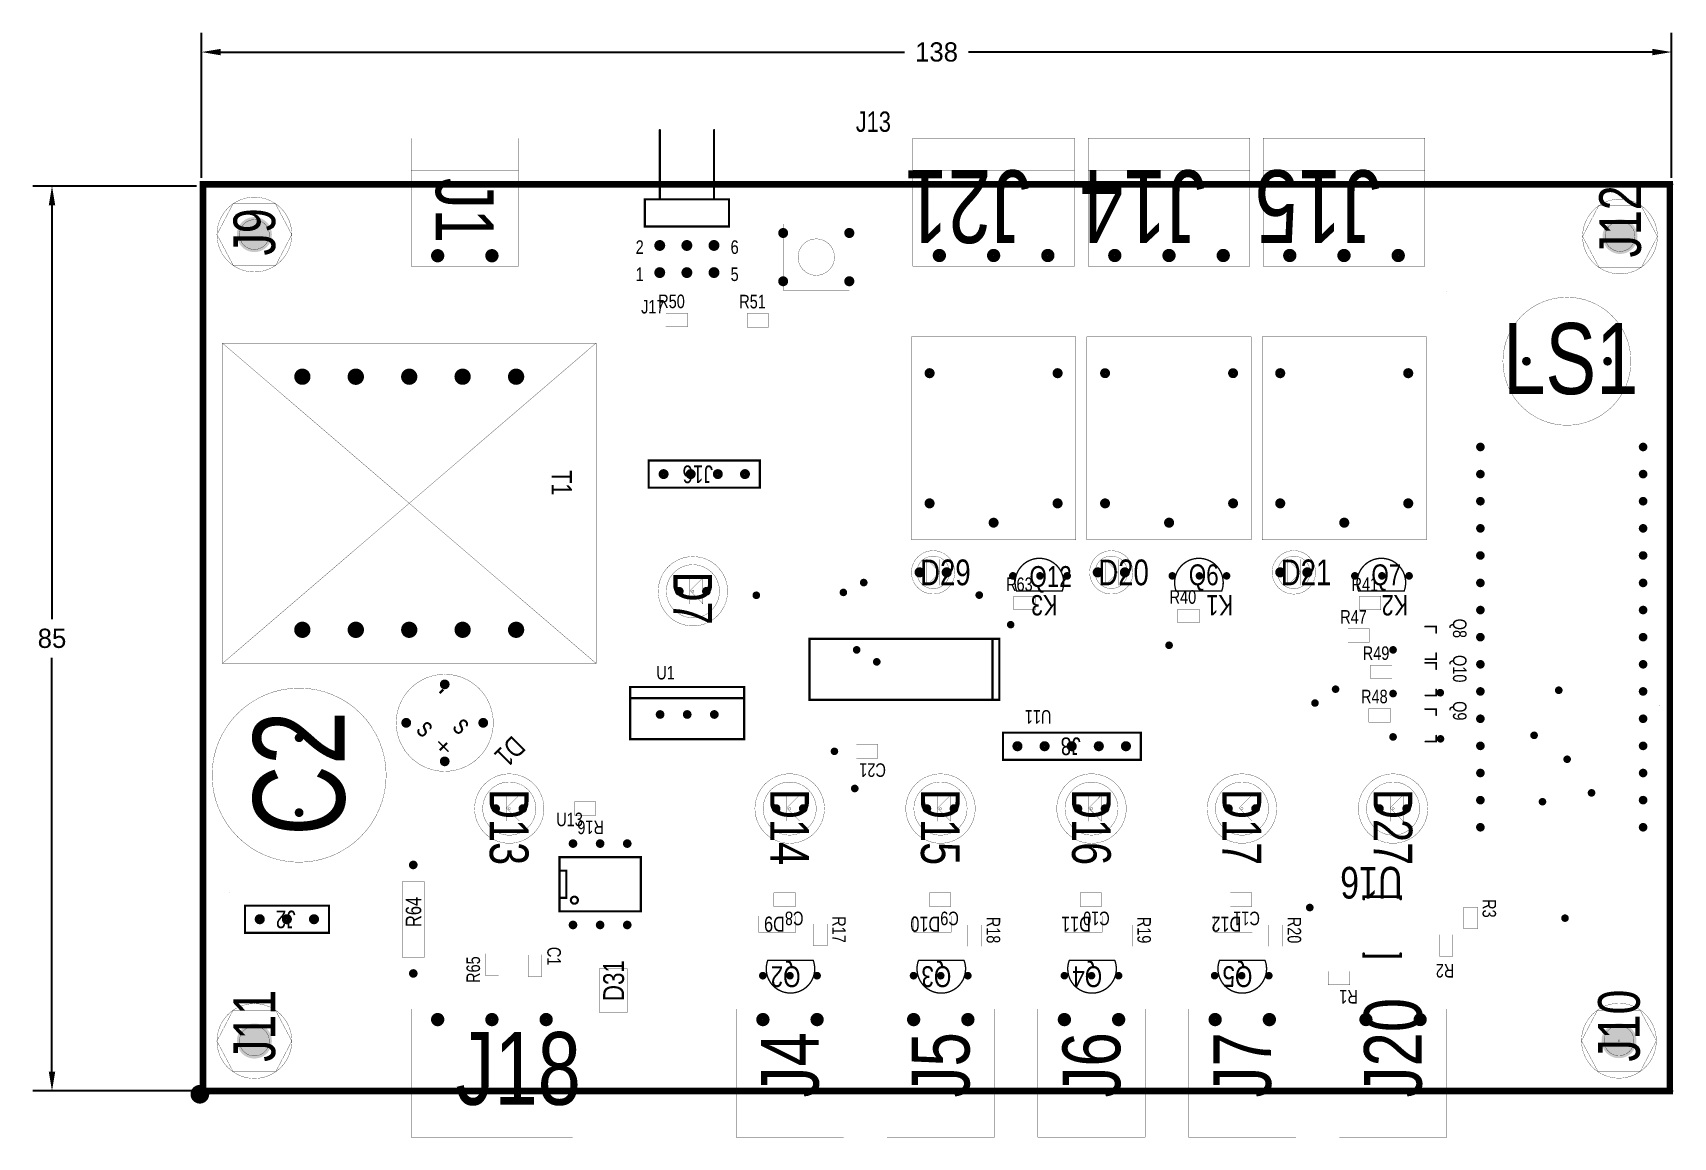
# Model space of a CAD drawing. Extents: x -148 to 6, y -4 to 99.
import ezdxf

# ---------------------------------------------------------------- set-up
doc = ezdxf.new("R2010")
doc.units = 0
doc.header["$MEASUREMENT"] = 0
for name, color, linetype in [('DRL', 7, 'Continuous'), ('IN1', 7, 'Continuous'), ('IN2', 7, 'Continuous'), ('IN3', 7, 'Continuous'), ('IN5', 7, 'Continuous'), ('PWR', 7, 'Continuous'), ('SST', 7, 'Continuous')]:
    doc.layers.add(name, color=color, linetype=linetype)
doc.dimstyles.get("Standard").update_dxf_attribs({"dimscale": 10, "dimtxt": 0.18, "dimasz": 0.18, "dimexe": 0.18, "dimexo": 0.0625, "dimgap": 0.09, "dimtad": 0, "dimtih": 1, "dimtoh": 1, "dimdec": 0, "dimzin": 0, "dimdsep": 46, "dimtxsty": 'Standard', "dimcen": 0.09, "dimadec": 0, "dimazin": 0, "dimtfac": 1, "dimtdec": 0, "dimtofl": 0, "dimtmove": 0, "dimatfit": 3, "dimfxl": 0, "dimtolj": 1, "dimtzin": 0, "dimarcsym": 0})

msp = doc.modelspace()

# ---------------------------------------------------------------- texts
at = {"layer": 'SST', "width": 0.8}
for s, height, p in [('J13', 1.905, (-70.92, 90.06)), ('2', 1.27, (-91.54, 78.63)), ('6', 1.27, (-82.65, 78.63)), ('1', 1.27, (-91.54, 76.09)), ('5', 1.27, (-82.65, 76.09)), ('J17', 1.27, (-91.03, 73.05)), ('R50', 1.27, (-89.43, 73.55)), ('R51', 1.27, (-81.84, 73.53)), ('LS1', 6.655, (-10.29, 65.5)), ('D29', 2.413, (-64.9, 47.6)), ('Q12', 1.956, (-54.66, 47.44)), ('D20', 2.413, (-48.21, 47.6)), ('Q6', 1.956, (-39.73, 47.6)), ('D21', 2.413, (-31.12, 47.6)), ('Q7', 1.956, (-22.63, 47.6)), ('R63', 1.27, (-56.85, 47.06)), ('R41', 1.27, (-24.49, 47.06)), ('R40', 1.27, (-41.53, 45.87)), ('R47', 1.27, (-25.55, 44.01)), ('R49', 1.27, (-23.44, 40.61)), ('U1', 1.27, (-89.61, 38.78)), ('R48', 1.27, (-23.6, 36.55)), ('U13', 1.27, (-98.98, 25.04)), ('J18', 6.807, (-108.41, -1.05))]:
    msp.add_text(s, height=height, dxfattribs=at).set_placement(p)
for s, height, rotation, p in [('J21', 6.807, 180, (-54.61, 86.46)), ('J14', 6.807, 180, (-38.18, 86.46)), ('J15', 6.807, 180, (-21.79, 86.46)), ('J1', 5.41, 270, (-110.26, 85.75)), ('J12', 3.912, 90, (2.62, 78.3)), ('J9', 3.912, 90, (-125.3, 78.48)), ('J16', 1.651, 180, (-84.3, 58.82)), ('T1', 1.905, 270, (-99.42, 58.39)), ('D7', 3.632, 270, (-88.01, 48.87)), ('K3', 1.905, 180, (-52.02, 46.68)), ('K1', 1.905, 180, (-35.59, 46.68)), ('K2', 1.905, 180, (-19.18, 46.68)), ('Q8', 1.27, 270, (-14.99, 44.47)), ('Q10', 1.27, 270, (-14.99, 41.07)), ('-', 1.91, 225, (-110.01, 38.43)), ('C2', 8.56, 90, (-118.8, 24.13)), ('U11', 1.27, 180, (-52.6, 35.91)), ('Q9', 1.27, 270, (-14.99, 36.75)), ('s', 1.91, 315, (-112.19, 33.96)), ('s', 1.91, 315, (-108.79, 34.21)), ('+', 1.91, 225, (-109.78, 33.57)), ('D1', 1.905, 225, (-103.07, 33.63)), ('J8', 1.651, 180, (-49.86, 33.35)), ('C21', 1.27, 180, (-68.1, 30.93)), ('D13', 3.632, 270, (-105.21, 28.52)), ('D14', 3.632, 270, (-78.94, 28.52)), ('D15', 3.632, 270, (-64.82, 28.52)), ('D16', 3.632, 270, (-50.67, 28.52)), ('D17', 3.632, 270, (-36.58, 28.52)), ('D27', 3.632, 270, (-22.43, 28.52)), ('R16', 1.27, 180, (-94.51, 25.57)), ('U16', 2.972, 180, (-19.71, 21.23)), ('J2', 1.651, 180, (-123.39, 17.14)), ('R64', 1.448, 90, (-111.63, 15.59)), ('C8', 1.27, 180, (-75.82, 17.04)), ('C9', 1.27, 180, (-61.27, 17.04)), ('C10', 1.27, 180, (-47.14, 17.04)), ('C11', 1.27, 180, (-33.07, 17.04)), ('R3', 1.27, 270, (-12.22, 18.21)), ('D9', 1.422, 180, (-77.57, 16.58)), ('R17', 1.27, 270, (-73.13, 16.61)), ('D10', 1.422, 180, (-63.02, 16.58)), ('R18', 1.27, 270, (-58.67, 16.56)), ('D11', 1.422, 180, (-48.9, 16.58)), ('R19', 1.27, 270, (-44.55, 16.56)), ('D12', 1.422, 180, (-34.82, 16.58)), ('R20', 1.27, 270, (-30.48, 16.56)), ('R65', 1.27, 90, (-106.12, 10.36)), ('C1', 1.27, 270, (-99.82, 13.74)), ('D31', 1.956, 90, (-92.63, 8.66)), ('Q2', 1.956, 180, (-76.1, 11.93)), ('Q3', 1.956, 180, (-61.98, 11.93)), ('Q4', 1.956, 180, (-47.85, 11.93)), ('Q5', 1.956, 180, (-33.78, 11.93)), ('R2', 1.27, 180, (-14.86, 12.14)), ('J11', 3.912, 90, (-125.3, 2.97)), ('R1', 1.27, 180, (-23.9, 9.7)), ('J10', 3.912, 90, (2.51, 2.99)), ('J20', 5.41, 90, (-17.91, -0.36)), ('J4', 5.41, 90, (-74.4, -0.36)), ('J5', 5.41, 90, (-60.27, -0.36)), ('J6', 5.41, 90, (-46.15, -0.36)), ('J7', 5.41, 90, (-32.03, -0.36))]:
    msp.add_text(s, height=height, rotation=rotation, dxfattribs=at).set_placement(p)

# ---------------------------------------------------------------- blocks, each defined once
blk = doc.blocks.new('*D1')
at = {"color": 0, "linetype": 'Continuous', "lineweight": -2, "transparency": 16777216}
for p, q in [((-132.21, 85.76), (-132.21, 99.33)), ((5.49, 85.76), (5.49, 99.33)), ((-130.41, 97.53), (-66.36, 97.53)), ((3.69, 97.53), (-60.36, 97.53))]:
    blk.add_line(p, q, dxfattribs=at)
at = {"color": 0, "linetype": 'Continuous', "transparency": 16777216}
for points in [[(-130.41, 97.83), (-130.41, 97.23), (-132.21, 97.53)], [(3.69, 97.83), (3.69, 97.23), (5.49, 97.53)]]:
    blk.add_solid(points, dxfattribs=at)
at = {"layer": 'Defpoints', "color": 0, "linetype": 'Continuous', "transparency": 16777216}
for p in [(5.49, 97.53), (-132.21, 85.14), (5.49, 85.14)]:
    blk.add_point(p, dxfattribs=at)
at = {"color": 0, "linetype": 'Continuous', "transparency": 16777216, "insert": (-63.36, 97.53), "char_height": 1.8, "attachment_point": 5}
blk.add_mtext('\\A1;138', dxfattribs=at)
blk = doc.blocks.new('*D2')
at = {"color": 0, "linetype": 'Continuous', "lineweight": -2, "transparency": 16777216}
for p, q in [((-132.68, 84.98), (-148.01, 84.98)), ((-146.21, 83.18), (-146.21, 44.42)), ((-146.21, 2.05), (-146.21, 40.82)), ((-132.53, 0.25), (-148.01, 0.25))]:
    blk.add_line(p, q, dxfattribs=at)
at = {"color": 0, "linetype": 'Continuous', "transparency": 16777216}
for points in [[(-146.51, 83.18), (-145.91, 83.18), (-146.21, 84.98)], [(-146.51, 2.05), (-145.91, 2.05), (-146.21, 0.25)]]:
    blk.add_solid(points, dxfattribs=at)
at = {"layer": 'Defpoints', "color": 0, "linetype": 'Continuous', "transparency": 16777216}
for p in [(-132.06, 84.98), (-146.21, 0.25), (-131.9, 0.25)]:
    blk.add_point(p, dxfattribs=at)
at = {"color": 0, "linetype": 'Continuous', "transparency": 16777216, "insert": (-146.21, 42.62), "char_height": 1.8, "attachment_point": 5}
blk.add_mtext('\\A1;85', dxfattribs=at)

# ---------------------------------------------------------------- dimensions: what is measured, and where the dimension line sits
at = {"linetype": 'Continuous'}
dim = msp.add_linear_dim(base=(5.49, 97.53), p1=(-132.21, 85.14), p2=(5.49, 85.14), dimstyle='Standard', dxfattribs=at)
dim.commit()
dim.dimension.update_dxf_attribs({"geometry": '*D1', "text_midpoint": (-63.36, 97.53)})
dim = msp.add_linear_dim(base=(-146.21, 0.25), p1=(-132.06, 84.98), p2=(-131.9, 0.25), angle=90, dimstyle='Standard', dxfattribs=at)
dim.commit()
dim.dimension.update_dxf_attribs({"geometry": '*D2', "text_midpoint": (-146.21, 42.62)})

# ---------------------------------------------------------------- linework, layer by layer
at = {"layer": 'DRL'}
for points, const_width in [([(-128.07, 80.44, 1), (-126.44, 80.44, 1)], 1.65), ([(-0.15, 80.26, 1), (1.47, 80.26, 1)], 1.65), ([(-89.54, 79.42, 1), (-89.03, 79.42, 1)], 0.508), ([(-87, 79.42, 1), (-86.49, 79.42, 1)], 0.508), ([(-84.46, 79.42, 1), (-83.95, 79.42, 1)], 0.508), ([(-77.95, 80.59, 1), (-77.5, 80.59, 1)], 0.483), ([(-71.76, 80.59, 1), (-71.3, 80.59, 1)], 0.483), ([(-110.39, 78.46, 1), (-109.78, 78.46, 1)], 0.635), ([(-105.31, 78.46, 1), (-104.7, 78.46, 1)], 0.635), ([(-63.4, 78.48, 1), (-62.79, 78.48, 1)], 0.635), ([(-58.32, 78.48, 1), (-57.71, 78.48, 1)], 0.635), ([(-53.24, 78.48, 1), (-52.63, 78.48, 1)], 0.635), ([(-46.97, 78.48, 1), (-46.36, 78.48, 1)], 0.635), ([(-41.89, 78.48, 1), (-41.28, 78.48, 1)], 0.635), ([(-36.81, 78.48, 1), (-36.2, 78.48, 1)], 0.635), ([(-30.58, 78.48, 1), (-29.97, 78.48, 1)], 0.635), ([(-25.5, 78.48, 1), (-24.89, 78.48, 1)], 0.635), ([(-20.42, 78.48, 1), (-19.81, 78.48, 1)], 0.635), ([(-89.54, 76.88, 1), (-89.03, 76.88, 1)], 0.508), ([(-87, 76.88, 1), (-86.49, 76.88, 1)], 0.508), ([(-84.46, 76.88, 1), (-83.95, 76.88, 1)], 0.508), ([(-77.95, 76.07, 1), (-77.5, 76.07, 1)], 0.483), ([(-71.76, 76.07, 1), (-71.3, 76.07, 1)], 0.483), ([(-123.14, 67.13, 1), (-122.38, 67.13, 1)], 0.762), ([(-118.14, 67.13, 1), (-117.37, 67.13, 1)], 0.762), ([(-113.13, 67.13, 1), (-112.37, 67.13, 1)], 0.762), ([(-108.13, 67.13, 1), (-107.37, 67.13, 1)], 0.762), ([(-103.12, 67.13, 1), (-102.36, 67.13, 1)], 0.762), ([(-64.24, 67.46, 1), (-63.78, 67.46, 1)], 0.483), ([(-52.25, 67.46, 1), (-51.79, 67.46, 1)], 0.483), ([(-47.8, 67.46, 1), (-47.35, 67.46, 1)], 0.483), ([(-35.81, 67.46, 1), (-35.36, 67.46, 1)], 0.483), ([(-31.4, 67.46, 1), (-30.94, 67.46, 1)], 0.483), ([(-19.41, 67.46, 1), (-18.95, 67.46, 1)], 0.483), ([(-8.31, 68.58, 1), (-7.9, 68.58, 1)], 0.406), ([(-0.71, 68.58, 1), (-0.31, 68.58, 1)], 0.406), ([(-12.62, 60.55, 1), (-12.22, 60.55, 1)], 0.406), ([(2.62, 60.55, 1), (3.02, 60.55, 1)], 0.406), ([(-89.15, 58.01, 1), (-88.7, 58.01, 1)], 0.483), ([(-86.61, 58.01, 1), (-86.16, 58.01, 1)], 0.483), ([(-84.07, 58.01, 1), (-83.62, 58.01, 1)], 0.483), ([(-81.53, 58.01, 1), (-81.08, 58.01, 1)], 0.483), ([(-12.62, 58.01, 1), (-12.22, 58.01, 1)], 0.406), ([(2.62, 58.01, 1), (3.02, 58.01, 1)], 0.406), ([(-64.24, 55.27, 1), (-63.78, 55.27, 1)], 0.483), ([(-52.25, 55.27, 1), (-51.79, 55.27, 1)], 0.483), ([(-47.8, 55.27, 1), (-47.35, 55.27, 1)], 0.483), ([(-35.81, 55.27, 1), (-35.36, 55.27, 1)], 0.483), ([(-31.4, 55.27, 1), (-30.94, 55.27, 1)], 0.483), ([(-19.41, 55.27, 1), (-18.95, 55.27, 1)], 0.483), ([(-12.62, 55.47, 1), (-12.22, 55.47, 1)], 0.406), ([(2.62, 55.47, 1), (3.02, 55.47, 1)], 0.406), ([(-58.24, 53.46, 1), (-57.79, 53.46, 1)], 0.483), ([(-41.81, 53.46, 1), (-41.35, 53.46, 1)], 0.483), ([(-25.4, 53.46, 1), (-24.94, 53.46, 1)], 0.483), ([(-12.62, 52.93, 1), (-12.22, 52.93, 1)], 0.406), ([(2.62, 52.93, 1), (3.02, 52.93, 1)], 0.406), ([(-12.62, 50.39, 1), (-12.22, 50.39, 1)], 0.406), ([(2.62, 50.39, 1), (3.02, 50.39, 1)], 0.406), ([(-65.18, 48.81, 1), (-64.72, 48.81, 1)], 0.483), ([(-62.64, 48.81, 1), (-62.18, 48.81, 1)], 0.483), ([(-48.49, 48.81, 1), (-48.03, 48.81, 1)], 0.483), ([(-45.95, 48.81, 1), (-45.49, 48.81, 1)], 0.483), ([(-31.4, 48.81, 1), (-30.94, 48.81, 1)], 0.483), ([(-28.86, 48.81, 1), (-28.4, 48.81, 1)], 0.483), ([(-70.36, 47.85, 1), (-70, 47.85, 1)], 0.356), ([(-56.39, 48.48, 1), (-56.03, 48.48, 1)], 0.356), ([(-53.85, 48.48, 1), (-53.49, 48.48, 1)], 0.356), ([(-51.31, 48.48, 1), (-50.95, 48.48, 1)], 0.356), ([(-41.45, 48.48, 1), (-41.1, 48.48, 1)], 0.356), ([(-38.91, 48.48, 1), (-38.56, 48.48, 1)], 0.356), ([(-36.37, 48.48, 1), (-36.02, 48.48, 1)], 0.356), ([(-24.36, 48.48, 1), (-24, 48.48, 1)], 0.356), ([(-21.82, 48.48, 1), (-21.46, 48.48, 1)], 0.356), ([(-19.28, 48.48, 1), (-18.92, 48.48, 1)], 0.356), ([(-12.62, 47.82, 1), (-12.22, 47.82, 1)], 0.406), ([(2.62, 47.82, 1), (3.02, 47.82, 1)], 0.406), ([(-87.66, 47.04, 1), (-87.25, 47.04, 1)], 0.406), ([(-85.12, 47.04, 1), (-84.71, 47.04, 1)], 0.406), ([(-80.42, 46.66, 1), (-80.06, 46.66, 1)], 0.356), ([(-72.26, 46.93, 1), (-71.91, 46.93, 1)], 0.356), ([(-59.54, 46.68, 1), (-59.18, 46.68, 1)], 0.356), ([(-12.62, 45.28, 1), (-12.22, 45.28, 1)], 0.406), ([(2.62, 45.28, 1), (3.02, 45.28, 1)], 0.406), ([(-123.14, 43.43, 1), (-122.38, 43.43, 1)], 0.762), ([(-118.14, 43.43, 1), (-117.37, 43.43, 1)], 0.762), ([(-113.13, 43.43, 1), (-112.37, 43.43, 1)], 0.762), ([(-108.13, 43.43, 1), (-107.37, 43.43, 1)], 0.762), ([(-103.12, 43.43, 1), (-102.36, 43.43, 1)], 0.762), ([(-56.59, 43.91, 1), (-56.24, 43.91, 1)], 0.356), ([(-12.62, 42.74, 1), (-12.22, 42.74, 1)], 0.406), ([(2.62, 42.74, 1), (3.02, 42.74, 1)], 0.406), ([(-71.02, 41.55, 1), (-70.66, 41.55, 1)], 0.356), ([(-41.76, 41.98, 1), (-41.4, 41.98, 1)], 0.356), ([(-20.78, 41.55, 1), (-20.42, 41.55, 1)], 0.356), ([(-69.14, 40.43, 1), (-68.78, 40.43, 1)], 0.356), ([(-12.62, 40.2, 1), (-12.22, 40.2, 1)], 0.406), ([(2.62, 40.2, 1), (3.02, 40.2, 1)], 0.406), ([(-109.65, 38.32, 1), (-109.2, 38.32, 1)], 0.457), ([(-28.09, 36.57, 1), (-27.74, 36.57, 1)], 0.356), ([(-26.16, 37.87, 1), (-25.81, 37.87, 1)], 0.356), ([(-20.78, 37.46, 1), (-20.42, 37.46, 1)], 0.356), ([(-16.36, 37.54, 1), (-16, 37.54, 1)], 0.356), ([(-12.62, 37.66, 1), (-12.22, 37.66, 1)], 0.406), ([(-5.26, 37.77, 1), (-4.9, 37.77, 1)], 0.356), ([(2.62, 37.66, 1), (3.02, 37.66, 1)], 0.406), ([(-89.46, 35.5, 1), (-89.05, 35.5, 1)], 0.406), ([(-86.92, 35.5, 1), (-86.51, 35.5, 1)], 0.406), ([(-84.38, 35.5, 1), (-83.97, 35.5, 1)], 0.406), ([(-12.62, 35.1, 1), (-12.22, 35.1, 1)], 0.406), ([(2.62, 35.1, 1), (3.02, 35.1, 1)], 0.406), ([(-113.26, 34.72, 1), (-112.8, 34.72, 1)], 0.457), ([(-106.05, 34.72, 1), (-105.59, 34.72, 1)], 0.457), ([(-7.57, 33.55, 1), (-7.21, 33.55, 1)], 0.356), ([(-123.27, 33.32, 1), (-122.86, 33.32, 1)], 0.406), ([(-73.1, 32.05, 1), (-72.75, 32.05, 1)], 0.356), ([(-56.01, 32.53, 1), (-55.55, 32.53, 1)], 0.483), ([(-53.47, 32.53, 1), (-53.01, 32.53, 1)], 0.483), ([(-50.93, 32.53, 1), (-50.47, 32.53, 1)], 0.483), ([(-48.39, 32.53, 1), (-47.93, 32.53, 1)], 0.483), ([(-45.85, 32.53, 1), (-45.39, 32.53, 1)], 0.483), ([(-20.78, 33.4, 1), (-20.42, 33.4, 1)], 0.356), ([(-16.33, 33.22, 1), (-15.98, 33.22, 1)], 0.356), ([(-12.62, 32.56, 1), (-12.22, 32.56, 1)], 0.406), ([(2.62, 32.56, 1), (3.02, 32.56, 1)], 0.406), ([(-109.65, 31.11, 1), (-109.2, 31.11, 1)], 0.457), ([(-4.47, 31.31, 1), (-4.12, 31.31, 1)], 0.356), ([(-12.62, 30.02, 1), (-12.22, 30.02, 1)], 0.406), ([(2.62, 30.02, 1), (3.02, 30.02, 1)], 0.406), ([(-71.2, 28.57, 1), (-70.84, 28.57, 1)], 0.356), ([(-12.62, 27.48, 1), (-12.22, 27.48, 1)], 0.406), ([(-6.78, 27.33, 1), (-6.43, 27.33, 1)], 0.356), ([(-2.19, 28.16, 1), (-1.83, 28.16, 1)], 0.356), ([(2.62, 27.48, 1), (3.02, 27.48, 1)], 0.406), ([(-123.27, 26.31, 1), (-122.86, 26.31, 1)], 0.406), ([(-104.85, 26.69, 1), (-104.45, 26.69, 1)], 0.406), ([(-102.31, 26.69, 1), (-101.91, 26.69, 1)], 0.406), ([(-78.59, 26.69, 1), (-78.18, 26.69, 1)], 0.406), ([(-76.05, 26.69, 1), (-75.64, 26.69, 1)], 0.406), ([(-64.47, 26.69, 1), (-64.06, 26.69, 1)], 0.406), ([(-61.93, 26.69, 1), (-61.52, 26.69, 1)], 0.406), ([(-50.32, 26.69, 1), (-49.91, 26.69, 1)], 0.406), ([(-47.78, 26.69, 1), (-47.37, 26.69, 1)], 0.406), ([(-36.22, 26.69, 1), (-35.81, 26.69, 1)], 0.406), ([(-33.68, 26.69, 1), (-33.27, 26.69, 1)], 0.406), ([(-22.07, 26.69, 1), (-21.67, 26.69, 1)], 0.406), ([(-19.53, 26.69, 1), (-19.13, 26.69, 1)], 0.406), ([(-12.62, 24.94, 1), (-12.22, 24.94, 1)], 0.406), ([(2.62, 24.94, 1), (3.02, 24.94, 1)], 0.406), ([(-97.61, 23.41, 1), (-97.21, 23.41, 1)], 0.406), ([(-95.07, 23.41, 1), (-94.67, 23.41, 1)], 0.406), ([(-92.53, 23.41, 1), (-92.13, 23.41, 1)], 0.406), ([(-112.57, 21.41, 1), (-112.17, 21.41, 1)], 0.406), ([(-28.58, 17.42, 1), (-28.22, 17.42, 1)], 0.356), ([(-126.98, 16.33, 1), (-126.52, 16.33, 1)], 0.483), ([(-124.44, 16.33, 1), (-123.98, 16.33, 1)], 0.483), ([(-121.9, 16.33, 1), (-121.44, 16.33, 1)], 0.483), ([(-97.61, 15.79, 1), (-97.21, 15.79, 1)], 0.406), ([(-95.07, 15.79, 1), (-94.67, 15.79, 1)], 0.406), ([(-92.53, 15.79, 1), (-92.13, 15.79, 1)], 0.406), ([(-4.67, 16.43, 1), (-4.32, 16.43, 1)], 0.356), ([(-112.57, 11.25, 1), (-112.17, 11.25, 1)], 0.406), ([(-79.81, 11.04, 1), (-79.45, 11.04, 1)], 0.356), ([(-77.27, 11.04, 1), (-76.91, 11.04, 1)], 0.356), ([(-74.73, 11.04, 1), (-74.37, 11.04, 1)], 0.356), ([(-65.69, 11.04, 1), (-65.33, 11.04, 1)], 0.356), ([(-63.15, 11.04, 1), (-62.79, 11.04, 1)], 0.356), ([(-60.61, 11.04, 1), (-60.25, 11.04, 1)], 0.356), ([(-51.56, 11.04, 1), (-51.21, 11.04, 1)], 0.356), ([(-49.02, 11.04, 1), (-48.67, 11.04, 1)], 0.356), ([(-46.48, 11.04, 1), (-46.13, 11.04, 1)], 0.356), ([(-37.49, 11.04, 1), (-37.14, 11.04, 1)], 0.356), ([(-34.95, 11.04, 1), (-34.6, 11.04, 1)], 0.356), ([(-32.41, 11.04, 1), (-32.06, 11.04, 1)], 0.356), ([(-128.07, 4.92, 1), (-126.44, 4.92, 1)], 1.65), ([(-110.39, 6.93, 1), (-109.78, 6.93, 1)], 0.635), ([(-105.31, 6.93, 1), (-104.7, 6.93, 1)], 0.635), ([(-100.23, 6.93, 1), (-99.62, 6.93, 1)], 0.635), ([(-79.93, 6.93, 1), (-79.32, 6.93, 1)], 0.635), ([(-74.85, 6.93, 1), (-74.24, 6.93, 1)], 0.635), ([(-65.81, 6.93, 1), (-65.2, 6.93, 1)], 0.635), ([(-60.73, 6.93, 1), (-60.12, 6.93, 1)], 0.635), ([(-51.69, 6.93, 1), (-51.08, 6.93, 1)], 0.635), ([(-46.61, 6.93, 1), (-46, 6.93, 1)], 0.635), ([(-37.57, 6.93, 1), (-36.96, 6.93, 1)], 0.635), ([(-32.49, 6.93, 1), (-31.88, 6.93, 1)], 0.635), ([(-23.44, 6.93, 1), (-22.84, 6.93, 1)], 0.635), ([(-18.36, 6.93, 1), (-17.76, 6.93, 1)], 0.635), ([(-0.25, 4.95, 1), (1.37, 4.95, 1)], 1.65), ([(-132.59, -0.06, 1), (-132.13, -0.06, 1)], 0.483)]:
    msp.add_lwpolyline(points, format="xyb", close=True, dxfattribs=dict(at, const_width=const_width))
at = {"layer": 'IN1'}
for points, const_width in [([(-77.85, 80.59, 1), (-77.6, 80.59, 1)], 0.279), ([(-71.65, 80.59, 1), (-71.4, 80.59, 1)], 0.279), ([(-110.21, 78.46, 1), (-109.96, 78.46, 1)], 0.279), ([(-105.13, 78.46, 1), (-104.88, 78.46, 1)], 0.279), ([(-89.41, 79.42, 1), (-89.15, 79.42, 1)], 0.279), ([(-86.87, 79.42, 1), (-86.61, 79.42, 1)], 0.279), ([(-84.33, 79.42, 1), (-84.07, 79.42, 1)], 0.279), ([(-63.22, 78.48, 1), (-62.97, 78.48, 1)], 0.279), ([(-58.14, 78.48, 1), (-57.89, 78.48, 1)], 0.279), ([(-53.06, 78.48, 1), (-52.81, 78.48, 1)], 0.279), ([(-46.79, 78.48, 1), (-46.53, 78.48, 1)], 0.279), ([(-41.71, 78.48, 1), (-41.45, 78.48, 1)], 0.279), ([(-36.63, 78.48, 1), (-36.37, 78.48, 1)], 0.279), ([(-30.4, 78.48, 1), (-30.15, 78.48, 1)], 0.279), ([(-25.32, 78.48, 1), (-25.07, 78.48, 1)], 0.279), ([(-20.24, 78.48, 1), (-19.99, 78.48, 1)], 0.279), ([(-89.41, 76.88, 1), (-89.15, 76.88, 1)], 0.279), ([(-86.87, 76.88, 1), (-86.61, 76.88, 1)], 0.279), ([(-84.33, 76.88, 1), (-84.07, 76.88, 1)], 0.279), ([(-77.85, 76.07, 1), (-77.6, 76.07, 1)], 0.279), ([(-71.65, 76.07, 1), (-71.4, 76.07, 1)], 0.279), ([(-64.14, 67.46, 1), (-63.88, 67.46, 1)], 0.279), ([(-52.15, 67.46, 1), (-51.89, 67.46, 1)], 0.279), ([(-47.7, 67.46, 1), (-47.45, 67.46, 1)], 0.279), ([(-35.71, 67.46, 1), (-35.46, 67.46, 1)], 0.279), ([(-31.29, 67.46, 1), (-31.04, 67.46, 1)], 0.279), ([(-19.3, 67.46, 1), (-19.05, 67.46, 1)], 0.279), ([(-8.23, 68.58, 1), (-7.98, 68.58, 1)], 0.279), ([(-0.64, 68.58, 1), (-0.38, 68.58, 1)], 0.279), ([(-122.89, 67.13, 1), (-122.63, 67.13, 1)], 0.279), ([(-117.88, 67.13, 1), (-117.63, 67.13, 1)], 0.279), ([(-112.88, 67.13, 1), (-112.62, 67.13, 1)], 0.279), ([(-107.87, 67.13, 1), (-107.62, 67.13, 1)], 0.279), ([(-102.87, 67.13, 1), (-102.62, 67.13, 1)], 0.279), ([(-12.55, 60.55, 1), (-12.29, 60.55, 1)], 0.279), ([(2.69, 60.55, 1), (2.95, 60.55, 1)], 0.279), ([(-89.05, 58.01, 1), (-88.8, 58.01, 1)], 0.279), ([(-86.51, 58.01, 1), (-86.26, 58.01, 1)], 0.279), ([(-83.97, 58.01, 1), (-83.72, 58.01, 1)], 0.279), ([(-81.43, 58.01, 1), (-81.18, 58.01, 1)], 0.279), ([(-12.55, 58.01, 1), (-12.29, 58.01, 1)], 0.279), ([(2.69, 58.01, 1), (2.95, 58.01, 1)], 0.279), ([(-64.14, 55.27, 1), (-63.88, 55.27, 1)], 0.279), ([(-52.15, 55.27, 1), (-51.89, 55.27, 1)], 0.279), ([(-47.7, 55.27, 1), (-47.45, 55.27, 1)], 0.279), ([(-35.71, 55.27, 1), (-35.46, 55.27, 1)], 0.279), ([(-31.29, 55.27, 1), (-31.04, 55.27, 1)], 0.279), ([(-19.3, 55.27, 1), (-19.05, 55.27, 1)], 0.279), ([(-12.55, 55.47, 1), (-12.29, 55.47, 1)], 0.279), ([(2.69, 55.47, 1), (2.95, 55.47, 1)], 0.279), ([(-58.14, 53.46, 1), (-57.89, 53.46, 1)], 0.279), ([(-41.71, 53.46, 1), (-41.45, 53.46, 1)], 0.279), ([(-25.3, 53.46, 1), (-25.05, 53.46, 1)], 0.279), ([(-12.55, 52.93, 1), (-12.29, 52.93, 1)], 0.279), ([(2.69, 52.93, 1), (2.95, 52.93, 1)], 0.279), ([(-12.55, 50.39, 1), (-12.29, 50.39, 1)], 0.279), ([(2.69, 50.39, 1), (2.95, 50.39, 1)], 0.279), ([(-70.31, 47.85, 1), (-70.05, 47.85, 1)], 0.279), ([(-65.08, 48.81, 1), (-64.82, 48.81, 1)], 0.279), ([(-62.54, 48.81, 1), (-62.28, 48.81, 1)], 0.279), ([(-56.34, 48.48, 1), (-56.08, 48.48, 1)], 0.279), ([(-53.8, 48.48, 1), (-53.54, 48.48, 1)], 0.279), ([(-51.26, 48.48, 1), (-51, 48.48, 1)], 0.279), ([(-48.39, 48.81, 1), (-48.13, 48.81, 1)], 0.279), ([(-45.85, 48.81, 1), (-45.59, 48.81, 1)], 0.279), ([(-41.4, 48.48, 1), (-41.15, 48.48, 1)], 0.279), ([(-38.86, 48.48, 1), (-38.61, 48.48, 1)], 0.279), ([(-36.32, 48.48, 1), (-36.07, 48.48, 1)], 0.279), ([(-31.29, 48.81, 1), (-31.04, 48.81, 1)], 0.279), ([(-28.75, 48.81, 1), (-28.5, 48.81, 1)], 0.279), ([(-24.31, 48.48, 1), (-24.05, 48.48, 1)], 0.279), ([(-21.77, 48.48, 1), (-21.51, 48.48, 1)], 0.279), ([(-19.23, 48.48, 1), (-18.97, 48.48, 1)], 0.279), ([(-12.55, 47.82, 1), (-12.29, 47.82, 1)], 0.279), ([(2.69, 47.82, 1), (2.95, 47.82, 1)], 0.279), ([(-87.58, 47.04, 1), (-87.33, 47.04, 1)], 0.279), ([(-85.04, 47.04, 1), (-84.79, 47.04, 1)], 0.279), ([(-80.37, 46.66, 1), (-80.11, 46.66, 1)], 0.279), ([(-72.21, 46.93, 1), (-71.96, 46.93, 1)], 0.279), ([(-59.49, 46.68, 1), (-59.23, 46.68, 1)], 0.279), ([(-12.55, 45.28, 1), (-12.29, 45.28, 1)], 0.279), ([(2.69, 45.28, 1), (2.95, 45.28, 1)], 0.279), ([(-122.89, 43.43, 1), (-122.63, 43.43, 1)], 0.279), ([(-117.88, 43.43, 1), (-117.63, 43.43, 1)], 0.279), ([(-112.88, 43.43, 1), (-112.62, 43.43, 1)], 0.279), ([(-107.87, 43.43, 1), (-107.62, 43.43, 1)], 0.279), ([(-102.87, 43.43, 1), (-102.62, 43.43, 1)], 0.279), ([(-56.54, 43.91, 1), (-56.29, 43.91, 1)], 0.279), ([(-70.97, 41.55, 1), (-70.71, 41.55, 1)], 0.279), ([(-41.71, 41.98, 1), (-41.45, 41.98, 1)], 0.279), ([(-20.73, 41.55, 1), (-20.47, 41.55, 1)], 0.279), ([(-12.55, 42.74, 1), (-12.29, 42.74, 1)], 0.279), ([(2.69, 42.74, 1), (2.95, 42.74, 1)], 0.279), ([(-69.09, 40.43, 1), (-68.83, 40.43, 1)], 0.279), ([(-12.55, 40.2, 1), (-12.29, 40.2, 1)], 0.279), ([(2.69, 40.2, 1), (2.95, 40.2, 1)], 0.279), ([(-109.55, 38.32, 1), (-109.3, 38.32, 1)], 0.279), ([(-26.11, 37.87, 1), (-25.86, 37.87, 1)], 0.279), ([(-20.73, 37.46, 1), (-20.47, 37.46, 1)], 0.279), ([(-16.31, 37.54, 1), (-16.05, 37.54, 1)], 0.279), ([(-12.55, 37.66, 1), (-12.29, 37.66, 1)], 0.279), ([(-5.21, 37.77, 1), (-4.95, 37.77, 1)], 0.279), ([(2.69, 37.66, 1), (2.95, 37.66, 1)], 0.279), ([(-89.38, 35.5, 1), (-89.13, 35.5, 1)], 0.279), ([(-86.84, 35.5, 1), (-86.59, 35.5, 1)], 0.279), ([(-84.3, 35.5, 1), (-84.05, 35.5, 1)], 0.279), ([(-28.04, 36.57, 1), (-27.79, 36.57, 1)], 0.279), ([(-12.55, 35.1, 1), (-12.29, 35.1, 1)], 0.279), ([(2.69, 35.1, 1), (2.95, 35.1, 1)], 0.279), ([(-113.16, 34.72, 1), (-112.9, 34.72, 1)], 0.279), ([(-105.94, 34.72, 1), (-105.69, 34.72, 1)], 0.279), ([(-7.52, 33.55, 1), (-7.27, 33.55, 1)], 0.279), ([(-123.19, 33.32, 1), (-122.94, 33.32, 1)], 0.279), ([(-73.05, 32.05, 1), (-72.8, 32.05, 1)], 0.279), ([(-55.91, 32.53, 1), (-55.65, 32.53, 1)], 0.279), ([(-53.37, 32.53, 1), (-53.11, 32.53, 1)], 0.279), ([(-50.83, 32.53, 1), (-50.57, 32.53, 1)], 0.279), ([(-48.29, 32.53, 1), (-48.03, 32.53, 1)], 0.279), ([(-45.75, 32.53, 1), (-45.49, 32.53, 1)], 0.279), ([(-20.73, 33.4, 1), (-20.47, 33.4, 1)], 0.279), ([(-16.28, 33.22, 1), (-16.03, 33.22, 1)], 0.279), ([(-12.55, 32.56, 1), (-12.29, 32.56, 1)], 0.279), ([(2.69, 32.56, 1), (2.95, 32.56, 1)], 0.279), ([(-109.55, 31.11, 1), (-109.3, 31.11, 1)], 0.279), ([(-4.42, 31.31, 1), (-4.17, 31.31, 1)], 0.279), ([(-12.55, 30.02, 1), (-12.29, 30.02, 1)], 0.279), ([(2.69, 30.02, 1), (2.95, 30.02, 1)], 0.279), ([(-71.15, 28.57, 1), (-70.89, 28.57, 1)], 0.279), ([(-12.55, 27.48, 1), (-12.29, 27.48, 1)], 0.279), ([(-2.13, 28.16, 1), (-1.88, 28.16, 1)], 0.279), ([(2.69, 27.48, 1), (2.95, 27.48, 1)], 0.279), ([(-123.19, 26.31, 1), (-122.94, 26.31, 1)], 0.279), ([(-104.78, 26.69, 1), (-104.52, 26.69, 1)], 0.279), ([(-102.24, 26.69, 1), (-101.98, 26.69, 1)], 0.279), ([(-78.51, 26.69, 1), (-78.26, 26.69, 1)], 0.279), ([(-75.97, 26.69, 1), (-75.72, 26.69, 1)], 0.279), ([(-64.39, 26.69, 1), (-64.14, 26.69, 1)], 0.279), ([(-61.85, 26.69, 1), (-61.6, 26.69, 1)], 0.279), ([(-50.24, 26.69, 1), (-49.99, 26.69, 1)], 0.279), ([(-47.7, 26.69, 1), (-47.45, 26.69, 1)], 0.279), ([(-36.14, 26.69, 1), (-35.89, 26.69, 1)], 0.279), ([(-33.6, 26.69, 1), (-33.35, 26.69, 1)], 0.279), ([(-22, 26.69, 1), (-21.74, 26.69, 1)], 0.279), ([(-19.46, 26.69, 1), (-19.2, 26.69, 1)], 0.279), ([(-6.73, 27.33, 1), (-6.48, 27.33, 1)], 0.279), ([(-12.55, 24.94, 1), (-12.29, 24.94, 1)], 0.279), ([(2.69, 24.94, 1), (2.95, 24.94, 1)], 0.279), ([(-97.54, 23.41, 1), (-97.28, 23.41, 1)], 0.279), ([(-95, 23.41, 1), (-94.74, 23.41, 1)], 0.279), ([(-92.46, 23.41, 1), (-92.2, 23.41, 1)], 0.279), ([(-28.52, 17.42, 1), (-28.27, 17.42, 1)], 0.279), ([(-126.87, 16.33, 1), (-126.62, 16.33, 1)], 0.279), ([(-124.33, 16.33, 1), (-124.08, 16.33, 1)], 0.279), ([(-121.79, 16.33, 1), (-121.54, 16.33, 1)], 0.279), ([(-97.54, 15.79, 1), (-97.28, 15.79, 1)], 0.279), ([(-95, 15.79, 1), (-94.74, 15.79, 1)], 0.279), ([(-92.46, 15.79, 1), (-92.2, 15.79, 1)], 0.279), ([(-4.62, 16.43, 1), (-4.37, 16.43, 1)], 0.279), ([(-79.76, 11.04, 1), (-79.5, 11.04, 1)], 0.279), ([(-77.22, 11.04, 1), (-76.96, 11.04, 1)], 0.279), ([(-74.68, 11.04, 1), (-74.42, 11.04, 1)], 0.279), ([(-65.63, 11.04, 1), (-65.38, 11.04, 1)], 0.279), ([(-63.09, 11.04, 1), (-62.84, 11.04, 1)], 0.279), ([(-60.55, 11.04, 1), (-60.3, 11.04, 1)], 0.279), ([(-51.51, 11.04, 1), (-51.26, 11.04, 1)], 0.279), ([(-48.97, 11.04, 1), (-48.72, 11.04, 1)], 0.279), ([(-46.43, 11.04, 1), (-46.18, 11.04, 1)], 0.279), ([(-37.44, 11.04, 1), (-37.19, 11.04, 1)], 0.279), ([(-34.9, 11.04, 1), (-34.65, 11.04, 1)], 0.279), ([(-32.36, 11.04, 1), (-32.11, 11.04, 1)], 0.279), ([(-110.21, 6.93, 1), (-109.96, 6.93, 1)], 0.279), ([(-105.13, 6.93, 1), (-104.88, 6.93, 1)], 0.279), ([(-100.05, 6.93, 1), (-99.8, 6.93, 1)], 0.279), ([(-79.76, 6.93, 1), (-79.5, 6.93, 1)], 0.279), ([(-74.68, 6.93, 1), (-74.42, 6.93, 1)], 0.279), ([(-65.63, 6.93, 1), (-65.38, 6.93, 1)], 0.279), ([(-60.55, 6.93, 1), (-60.3, 6.93, 1)], 0.279), ([(-51.51, 6.93, 1), (-51.26, 6.93, 1)], 0.279), ([(-46.43, 6.93, 1), (-46.18, 6.93, 1)], 0.279), ([(-37.39, 6.93, 1), (-37.14, 6.93, 1)], 0.279), ([(-32.31, 6.93, 1), (-32.06, 6.93, 1)], 0.279), ([(-23.27, 6.93, 1), (-23.01, 6.93, 1)], 0.279), ([(-18.19, 6.93, 1), (-17.93, 6.93, 1)], 0.279), ([(-132.74, -0.06, 1), (-131.98, -0.06, 1)], 0.787)]:
    msp.add_lwpolyline(points, format="xyb", close=True, dxfattribs=dict(at, const_width=const_width))
for points in [[(-112.65, 21.13), (-112.09, 21.13), (-112.65, 21.69), (-112.09, 21.69)], [(-112.65, 10.97), (-112.09, 10.97), (-112.65, 11.53), (-112.09, 11.53)]]:
    msp.add_solid(points, dxfattribs=at)
at = {"layer": 'IN2'}
for points, const_width in [([(-77.85, 80.59, 1), (-77.6, 80.59, 1)], 0.279), ([(-71.65, 80.59, 1), (-71.4, 80.59, 1)], 0.279), ([(-110.21, 78.46, 1), (-109.96, 78.46, 1)], 0.279), ([(-105.13, 78.46, 1), (-104.88, 78.46, 1)], 0.279), ([(-89.41, 79.42, 1), (-89.15, 79.42, 1)], 0.279), ([(-86.87, 79.42, 1), (-86.61, 79.42, 1)], 0.279), ([(-84.33, 79.42, 1), (-84.07, 79.42, 1)], 0.279), ([(-63.22, 78.48, 1), (-62.97, 78.48, 1)], 0.279), ([(-58.14, 78.48, 1), (-57.89, 78.48, 1)], 0.279), ([(-53.06, 78.48, 1), (-52.81, 78.48, 1)], 0.279), ([(-46.79, 78.48, 1), (-46.53, 78.48, 1)], 0.279), ([(-41.71, 78.48, 1), (-41.45, 78.48, 1)], 0.279), ([(-36.63, 78.48, 1), (-36.37, 78.48, 1)], 0.279), ([(-30.4, 78.48, 1), (-30.15, 78.48, 1)], 0.279), ([(-25.32, 78.48, 1), (-25.07, 78.48, 1)], 0.279), ([(-20.24, 78.48, 1), (-19.99, 78.48, 1)], 0.279), ([(-89.41, 76.88, 1), (-89.15, 76.88, 1)], 0.279), ([(-86.87, 76.88, 1), (-86.61, 76.88, 1)], 0.279), ([(-84.33, 76.88, 1), (-84.07, 76.88, 1)], 0.279), ([(-77.85, 76.07, 1), (-77.6, 76.07, 1)], 0.279), ([(-71.65, 76.07, 1), (-71.4, 76.07, 1)], 0.279), ([(-64.14, 67.46, 1), (-63.88, 67.46, 1)], 0.279), ([(-52.15, 67.46, 1), (-51.89, 67.46, 1)], 0.279), ([(-47.7, 67.46, 1), (-47.45, 67.46, 1)], 0.279), ([(-35.71, 67.46, 1), (-35.46, 67.46, 1)], 0.279), ([(-31.29, 67.46, 1), (-31.04, 67.46, 1)], 0.279), ([(-19.3, 67.46, 1), (-19.05, 67.46, 1)], 0.279), ([(-8.23, 68.58, 1), (-7.98, 68.58, 1)], 0.279), ([(-0.64, 68.58, 1), (-0.38, 68.58, 1)], 0.279), ([(-122.89, 67.13, 1), (-122.63, 67.13, 1)], 0.279), ([(-117.88, 67.13, 1), (-117.63, 67.13, 1)], 0.279), ([(-112.88, 67.13, 1), (-112.62, 67.13, 1)], 0.279), ([(-107.87, 67.13, 1), (-107.62, 67.13, 1)], 0.279), ([(-102.87, 67.13, 1), (-102.62, 67.13, 1)], 0.279), ([(-12.55, 60.55, 1), (-12.29, 60.55, 1)], 0.279), ([(2.69, 60.55, 1), (2.95, 60.55, 1)], 0.279), ([(-89.05, 58.01, 1), (-88.8, 58.01, 1)], 0.279), ([(-86.51, 58.01, 1), (-86.26, 58.01, 1)], 0.279), ([(-83.97, 58.01, 1), (-83.72, 58.01, 1)], 0.279), ([(-81.43, 58.01, 1), (-81.18, 58.01, 1)], 0.279), ([(-12.55, 58.01, 1), (-12.29, 58.01, 1)], 0.279), ([(2.69, 58.01, 1), (2.95, 58.01, 1)], 0.279), ([(-64.14, 55.27, 1), (-63.88, 55.27, 1)], 0.279), ([(-52.15, 55.27, 1), (-51.89, 55.27, 1)], 0.279), ([(-47.7, 55.27, 1), (-47.45, 55.27, 1)], 0.279), ([(-35.71, 55.27, 1), (-35.46, 55.27, 1)], 0.279), ([(-31.29, 55.27, 1), (-31.04, 55.27, 1)], 0.279), ([(-19.3, 55.27, 1), (-19.05, 55.27, 1)], 0.279), ([(-12.55, 55.47, 1), (-12.29, 55.47, 1)], 0.279), ([(2.69, 55.47, 1), (2.95, 55.47, 1)], 0.279), ([(-58.14, 53.46, 1), (-57.89, 53.46, 1)], 0.279), ([(-41.71, 53.46, 1), (-41.45, 53.46, 1)], 0.279), ([(-25.3, 53.46, 1), (-25.05, 53.46, 1)], 0.279), ([(-12.55, 52.93, 1), (-12.29, 52.93, 1)], 0.279), ([(2.69, 52.93, 1), (2.95, 52.93, 1)], 0.279), ([(-12.55, 50.39, 1), (-12.29, 50.39, 1)], 0.279), ([(2.69, 50.39, 1), (2.95, 50.39, 1)], 0.279), ([(-70.31, 47.85, 1), (-70.05, 47.85, 1)], 0.279), ([(-65.08, 48.81, 1), (-64.82, 48.81, 1)], 0.279), ([(-62.54, 48.81, 1), (-62.28, 48.81, 1)], 0.279), ([(-56.34, 48.48, 1), (-56.08, 48.48, 1)], 0.279), ([(-53.8, 48.48, 1), (-53.54, 48.48, 1)], 0.279), ([(-51.26, 48.48, 1), (-51, 48.48, 1)], 0.279), ([(-48.39, 48.81, 1), (-48.13, 48.81, 1)], 0.279), ([(-45.85, 48.81, 1), (-45.59, 48.81, 1)], 0.279), ([(-41.4, 48.48, 1), (-41.15, 48.48, 1)], 0.279), ([(-38.86, 48.48, 1), (-38.61, 48.48, 1)], 0.279), ([(-36.32, 48.48, 1), (-36.07, 48.48, 1)], 0.279), ([(-31.29, 48.81, 1), (-31.04, 48.81, 1)], 0.279), ([(-28.75, 48.81, 1), (-28.5, 48.81, 1)], 0.279), ([(-24.31, 48.48, 1), (-24.05, 48.48, 1)], 0.279), ([(-21.77, 48.48, 1), (-21.51, 48.48, 1)], 0.279), ([(-19.23, 48.48, 1), (-18.97, 48.48, 1)], 0.279), ([(-12.55, 47.82, 1), (-12.29, 47.82, 1)], 0.279), ([(2.69, 47.82, 1), (2.95, 47.82, 1)], 0.279), ([(-87.58, 47.04, 1), (-87.33, 47.04, 1)], 0.279), ([(-85.04, 47.04, 1), (-84.79, 47.04, 1)], 0.279), ([(-80.37, 46.66, 1), (-80.11, 46.66, 1)], 0.279), ([(-72.21, 46.93, 1), (-71.96, 46.93, 1)], 0.279), ([(-59.49, 46.68, 1), (-59.23, 46.68, 1)], 0.279), ([(-12.55, 45.28, 1), (-12.29, 45.28, 1)], 0.279), ([(2.69, 45.28, 1), (2.95, 45.28, 1)], 0.279), ([(-122.89, 43.43, 1), (-122.63, 43.43, 1)], 0.279), ([(-117.88, 43.43, 1), (-117.63, 43.43, 1)], 0.279), ([(-112.88, 43.43, 1), (-112.62, 43.43, 1)], 0.279), ([(-107.87, 43.43, 1), (-107.62, 43.43, 1)], 0.279), ([(-102.87, 43.43, 1), (-102.62, 43.43, 1)], 0.279), ([(-56.54, 43.91, 1), (-56.29, 43.91, 1)], 0.279), ([(-70.97, 41.55, 1), (-70.71, 41.55, 1)], 0.279), ([(-41.71, 41.98, 1), (-41.45, 41.98, 1)], 0.279), ([(-20.73, 41.55, 1), (-20.47, 41.55, 1)], 0.279), ([(-12.55, 42.74, 1), (-12.29, 42.74, 1)], 0.279), ([(2.69, 42.74, 1), (2.95, 42.74, 1)], 0.279), ([(-69.09, 40.43, 1), (-68.83, 40.43, 1)], 0.279), ([(-12.55, 40.2, 1), (-12.29, 40.2, 1)], 0.279), ([(2.69, 40.2, 1), (2.95, 40.2, 1)], 0.279), ([(-109.55, 38.32, 1), (-109.3, 38.32, 1)], 0.279), ([(-26.11, 37.87, 1), (-25.86, 37.87, 1)], 0.279), ([(-20.73, 37.46, 1), (-20.47, 37.46, 1)], 0.279), ([(-16.31, 37.54, 1), (-16.05, 37.54, 1)], 0.279), ([(-12.55, 37.66, 1), (-12.29, 37.66, 1)], 0.279), ([(-5.21, 37.77, 1), (-4.95, 37.77, 1)], 0.279), ([(2.69, 37.66, 1), (2.95, 37.66, 1)], 0.279), ([(-89.38, 35.5, 1), (-89.13, 35.5, 1)], 0.279), ([(-86.84, 35.5, 1), (-86.59, 35.5, 1)], 0.279), ([(-84.3, 35.5, 1), (-84.05, 35.5, 1)], 0.279), ([(-28.04, 36.57, 1), (-27.79, 36.57, 1)], 0.279), ([(-12.55, 35.1, 1), (-12.29, 35.1, 1)], 0.279), ([(2.69, 35.1, 1), (2.95, 35.1, 1)], 0.279), ([(-113.16, 34.72, 1), (-112.9, 34.72, 1)], 0.279), ([(-105.94, 34.72, 1), (-105.69, 34.72, 1)], 0.279), ([(-7.52, 33.55, 1), (-7.27, 33.55, 1)], 0.279), ([(-123.19, 33.32, 1), (-122.94, 33.32, 1)], 0.279), ([(-73.05, 32.05, 1), (-72.8, 32.05, 1)], 0.279), ([(-55.91, 32.53, 1), (-55.65, 32.53, 1)], 0.279), ([(-53.37, 32.53, 1), (-53.11, 32.53, 1)], 0.279), ([(-50.83, 32.53, 1), (-50.57, 32.53, 1)], 0.279), ([(-48.29, 32.53, 1), (-48.03, 32.53, 1)], 0.279), ([(-45.75, 32.53, 1), (-45.49, 32.53, 1)], 0.279), ([(-20.73, 33.4, 1), (-20.47, 33.4, 1)], 0.279), ([(-16.28, 33.22, 1), (-16.03, 33.22, 1)], 0.279), ([(-12.55, 32.56, 1), (-12.29, 32.56, 1)], 0.279), ([(2.69, 32.56, 1), (2.95, 32.56, 1)], 0.279), ([(-109.55, 31.11, 1), (-109.3, 31.11, 1)], 0.279), ([(-4.42, 31.31, 1), (-4.17, 31.31, 1)], 0.279), ([(-12.55, 30.02, 1), (-12.29, 30.02, 1)], 0.279), ([(2.69, 30.02, 1), (2.95, 30.02, 1)], 0.279), ([(-71.15, 28.57, 1), (-70.89, 28.57, 1)], 0.279), ([(-12.55, 27.48, 1), (-12.29, 27.48, 1)], 0.279), ([(-2.13, 28.16, 1), (-1.88, 28.16, 1)], 0.279), ([(2.69, 27.48, 1), (2.95, 27.48, 1)], 0.279), ([(-123.19, 26.31, 1), (-122.94, 26.31, 1)], 0.279), ([(-104.78, 26.69, 1), (-104.52, 26.69, 1)], 0.279), ([(-102.24, 26.69, 1), (-101.98, 26.69, 1)], 0.279), ([(-78.51, 26.69, 1), (-78.26, 26.69, 1)], 0.279), ([(-75.97, 26.69, 1), (-75.72, 26.69, 1)], 0.279), ([(-64.39, 26.69, 1), (-64.14, 26.69, 1)], 0.279), ([(-61.85, 26.69, 1), (-61.6, 26.69, 1)], 0.279), ([(-50.24, 26.69, 1), (-49.99, 26.69, 1)], 0.279), ([(-47.7, 26.69, 1), (-47.45, 26.69, 1)], 0.279), ([(-36.14, 26.69, 1), (-35.89, 26.69, 1)], 0.279), ([(-33.6, 26.69, 1), (-33.35, 26.69, 1)], 0.279), ([(-22, 26.69, 1), (-21.74, 26.69, 1)], 0.279), ([(-19.46, 26.69, 1), (-19.2, 26.69, 1)], 0.279), ([(-6.73, 27.33, 1), (-6.48, 27.33, 1)], 0.279), ([(-12.55, 24.94, 1), (-12.29, 24.94, 1)], 0.279), ([(2.69, 24.94, 1), (2.95, 24.94, 1)], 0.279), ([(-97.54, 23.41, 1), (-97.28, 23.41, 1)], 0.279), ([(-95, 23.41, 1), (-94.74, 23.41, 1)], 0.279), ([(-92.46, 23.41, 1), (-92.2, 23.41, 1)], 0.279), ([(-28.52, 17.42, 1), (-28.27, 17.42, 1)], 0.279), ([(-126.87, 16.33, 1), (-126.62, 16.33, 1)], 0.279), ([(-124.33, 16.33, 1), (-124.08, 16.33, 1)], 0.279), ([(-121.79, 16.33, 1), (-121.54, 16.33, 1)], 0.279), ([(-97.54, 15.79, 1), (-97.28, 15.79, 1)], 0.279), ([(-95, 15.79, 1), (-94.74, 15.79, 1)], 0.279), ([(-92.46, 15.79, 1), (-92.2, 15.79, 1)], 0.279), ([(-4.62, 16.43, 1), (-4.37, 16.43, 1)], 0.279), ([(-79.76, 11.04, 1), (-79.5, 11.04, 1)], 0.279), ([(-77.22, 11.04, 1), (-76.96, 11.04, 1)], 0.279), ([(-74.68, 11.04, 1), (-74.42, 11.04, 1)], 0.279), ([(-65.63, 11.04, 1), (-65.38, 11.04, 1)], 0.279), ([(-63.09, 11.04, 1), (-62.84, 11.04, 1)], 0.279), ([(-60.55, 11.04, 1), (-60.3, 11.04, 1)], 0.279), ([(-51.51, 11.04, 1), (-51.26, 11.04, 1)], 0.279), ([(-48.97, 11.04, 1), (-48.72, 11.04, 1)], 0.279), ([(-46.43, 11.04, 1), (-46.18, 11.04, 1)], 0.279), ([(-37.44, 11.04, 1), (-37.19, 11.04, 1)], 0.279), ([(-34.9, 11.04, 1), (-34.65, 11.04, 1)], 0.279), ([(-32.36, 11.04, 1), (-32.11, 11.04, 1)], 0.279), ([(-110.21, 6.93, 1), (-109.96, 6.93, 1)], 0.279), ([(-105.13, 6.93, 1), (-104.88, 6.93, 1)], 0.279), ([(-100.05, 6.93, 1), (-99.8, 6.93, 1)], 0.279), ([(-79.76, 6.93, 1), (-79.5, 6.93, 1)], 0.279), ([(-74.68, 6.93, 1), (-74.42, 6.93, 1)], 0.279), ([(-65.63, 6.93, 1), (-65.38, 6.93, 1)], 0.279), ([(-60.55, 6.93, 1), (-60.3, 6.93, 1)], 0.279), ([(-51.51, 6.93, 1), (-51.26, 6.93, 1)], 0.279), ([(-46.43, 6.93, 1), (-46.18, 6.93, 1)], 0.279), ([(-37.39, 6.93, 1), (-37.14, 6.93, 1)], 0.279), ([(-32.31, 6.93, 1), (-32.06, 6.93, 1)], 0.279), ([(-23.27, 6.93, 1), (-23.01, 6.93, 1)], 0.279), ([(-18.19, 6.93, 1), (-17.93, 6.93, 1)], 0.279), ([(-132.74, -0.06, 1), (-131.98, -0.06, 1)], 0.787)]:
    msp.add_lwpolyline(points, format="xyb", close=True, dxfattribs=dict(at, const_width=const_width))
for points in [[(-112.65, 21.13), (-112.09, 21.13), (-112.65, 21.69), (-112.09, 21.69)], [(-112.65, 10.97), (-112.09, 10.97), (-112.65, 11.53), (-112.09, 11.53)]]:
    msp.add_solid(points, dxfattribs=at)
at = {"layer": 'IN3', "const_width": 0.787}
msp.add_lwpolyline([(-132.74, -0.06, 1), (-131.98, -0.06, 1)], format="xyb", close=True, dxfattribs=at)
at = {"layer": 'IN3'}
for points in [[(-112.65, 21.13), (-112.09, 21.13), (-112.65, 21.69), (-112.09, 21.69)], [(-112.65, 10.97), (-112.09, 10.97), (-112.65, 11.53), (-112.09, 11.53)]]:
    msp.add_solid(points, dxfattribs=at)
at = {"layer": 'IN5', "const_width": 0.787}
msp.add_lwpolyline([(-132.74, -0.06, 1), (-131.98, -0.06, 1)], format="xyb", close=True, dxfattribs=at)
at = {"layer": 'IN5'}
for points in [[(-112.65, 21.13), (-112.09, 21.13), (-112.65, 21.69), (-112.09, 21.69)], [(-112.65, 10.97), (-112.09, 10.97), (-112.65, 11.53), (-112.09, 11.53)]]:
    msp.add_solid(points, dxfattribs=at)
at = {"layer": 'PWR', "const_width": 0.889}
msp.add_lwpolyline([(-132.79, -0.06, 1), (-131.93, -0.06, 1)], format="xyb", close=True, dxfattribs=at)
at = {"layer": 'SST'}
for points, const_width in [([(-102.52, 89.45), (-112.57, 89.45), (-112.57, 77.47), (-102.52, 77.47), (-102.52, 89.45, 51.036864)], 0.0254), ([(-112.58, 89.45, 1), (-112.57, 89.45, 1)], 0.0127), ([(-102.52, 89.45, 1), (-102.51, 89.45, 1)], 0.0127), ([(-102.52, 89.45, 1), (-102.51, 89.45, 1)], 0.0127), ([(-89.33, 90.22, 1), (-89.23, 90.22, 1)], 0.102), ([(-84.25, 90.22, 1), (-84.15, 90.22, 1)], 0.102), ([(-65.59, 89.48, 1), (-65.58, 89.48, 1)], 0.0127), ([(-50.45, 89.48, 1), (-50.44, 89.48, 1)], 0.0127), ([(-50.45, 89.48, 1), (-50.44, 89.48, 1)], 0.0127), ([(-34.01, 89.48), (-34.01, 77.49), (-49.15, 77.49), (-49.15, 89.48), (-34.01, 89.48, 45.012545)], 0.0254), ([(-49.15, 89.48, 1), (-49.14, 89.48, 1)], 0.0127), ([(-34.02, 89.48, 1), (-34.01, 89.48, 1)], 0.0127), ([(-34.02, 89.48, 1), (-34.01, 89.48, 1)], 0.0127), ([(-17.63, 89.48), (-17.63, 77.49), (-32.77, 77.49), (-32.77, 89.48), (-17.63, 89.48, 43.776864)], 0.0254), ([(-32.77, 89.48, 1), (-32.76, 89.48, 1)], 0.0127), ([(-17.63, 89.48, 1), (-17.62, 89.48, 1)], 0.0127), ([(-17.63, 89.48, 1), (-17.62, 89.48, 1)], 0.0127), ([(-112.55, 86.46, 1), (-112.54, 86.46, 1)], 0.0127), ([(-102.55, 86.46, 1), (-102.53, 86.46, 1)], 0.0127), ([(-65.59, 86.48, 1), (-65.58, 86.48, 1)], 0.0127), ([(-50.48, 86.48, 1), (-50.47, 86.48, 1)], 0.0127), ([(-49.15, 86.48, 1), (-49.14, 86.48, 1)], 0.0127), ([(-34.04, 86.48, 1), (-34.03, 86.48, 1)], 0.0127), ([(-32.77, 86.48, 1), (-32.76, 86.48, 1)], 0.0127), ([(-17.66, 86.48, 1), (-17.65, 86.48, 1)], 0.0127), ([(-132.21, 85.14, 1), (-131.9, 85.14, 1)], 0.305), ([(5.18, 85.14, 1), (5.49, 85.14, 1)], 0.305), ([(-129.27, 83.31, 1), (-129.25, 83.31, 1)], 0.0127), ([(-129.27, 83.31, 1), (-129.25, 83.31, 1)], 0.0127), ([(-125.28, 83.31, 1), (-125.27, 83.31, 1)], 0.0127), ([(-125.28, 83.31, 1), (-125.27, 83.31, 1)], 0.0127), ([(-82.8, 81.2), (-90.68, 81.2), (-90.68, 83.74), (-89.28, 83.74), (-84.2, 83.74), (-82.8, 83.74), (-82.8, 81.2, -0.217566)], 0.203), ([(-90.73, 83.74, 1), (-90.63, 83.74, 1)], 0.102), ([(-89.33, 83.87, 1), (-89.23, 83.87, 1)], 0.102), ([(-89.33, 83.74, 1), (-89.23, 83.74, 1)], 0.102), ([(-84.25, 83.87, 1), (-84.15, 83.87, 1)], 0.102), ([(-84.25, 83.74, 1), (-84.15, 83.74, 1)], 0.102), ([(-82.86, 83.74, 1), (-82.75, 83.74, 1)], 0.102), ([(-1.35, 83.13, 1), (-1.34, 83.13, 1)], 0.0127), ([(-1.35, 83.13, 1), (-1.34, 83.13, 1)], 0.0127), ([(2.64, 83.13, 1), (2.65, 83.13, 1)], 0.0127), ([(2.64, 83.13, 1), (2.65, 83.13, 1)], 0.0127), ([(-77.73, 81.43, 1), (-77.72, 81.43, 1)], 0.0127), ([(-71.53, 81.43, 1), (-71.52, 81.43, 1)], 0.0127), ([(-71.53, 81.43, 1), (-71.52, 81.43, 1)], 0.0127), ([(-130.77, 80.44, 1), (-130.75, 80.44, 1)], 0.0127), ([(-130.77, 80.44, 1), (-130.75, 80.44, 1)], 0.0127), ([(-130.77, 80.44, 1), (-130.75, 80.44, 1)], 0.0127), ([(-130.77, 80.44, 1), (-130.75, 80.44, 1)], 0.0127), ([(-130.77, 80.44, 1), (-130.75, 80.44, 1)], 0.0127), ([(-130.77, 80.44, 1), (-130.75, 80.44, 1)], 0.0127), ([(-128.66, 80.44, 1), (-128.65, 80.44, 1)], 0.0127), ([(-128.66, 80.44, 1), (-128.65, 80.44, 1)], 0.0127), ([(-125.86, 80.44, 1), (-125.85, 80.44, 1)], 0.0127), ([(-125.86, 80.44, 1), (-125.85, 80.44, 1)], 0.0127), ([(-123.75, 80.44, 1), (-123.74, 80.44, 1)], 0.0127), ([(-123.75, 80.44, 1), (-123.74, 80.44, 1)], 0.0127), ([(-123.75, 80.44, 1), (-123.74, 80.44, 1)], 0.0127), ([(-123.75, 80.44, 1), (-123.74, 80.44, 1)], 0.0127), ([(-123.75, 80.44, 1), (-123.74, 80.44, 1)], 0.0127), ([(-123.75, 80.44, 1), (-123.74, 80.44, 1)], 0.0127), ([(-90.73, 81.2, 1), (-90.63, 81.2, 1)], 0.102), ([(-82.86, 81.2, 1), (-82.75, 81.2, 1)], 0.102), ([(-82.86, 81.2, 1), (-82.75, 81.2, 1)], 0.102), ([(-2.85, 80.26, 1), (-2.84, 80.26, 1)], 0.0127), ([(-2.85, 80.26, 1), (-2.84, 80.26, 1)], 0.0127), ([(-2.85, 80.26, 1), (-2.84, 80.26, 1)], 0.0127), ([(-2.85, 80.26, 1), (-2.84, 80.26, 1)], 0.0127), ([(-2.85, 80.26, 1), (-2.84, 80.26, 1)], 0.0127), ([(-2.85, 80.26, 1), (-2.84, 80.26, 1)], 0.0127), ([(-0.74, 80.26, 1), (-0.73, 80.26, 1)], 0.0127), ([(-0.74, 80.26, 1), (-0.73, 80.26, 1)], 0.0127), ([(2.05, 80.26, 1), (2.06, 80.26, 1)], 0.0127), ([(2.05, 80.26, 1), (2.06, 80.26, 1)], 0.0127), ([(4.16, 80.26, 1), (4.17, 80.26, 1)], 0.0127), ([(4.16, 80.26, 1), (4.17, 80.26, 1)], 0.0127), ([(4.16, 80.26, 1), (4.17, 80.26, 1)], 0.0127), ([(4.16, 80.26, 1), (4.17, 80.26, 1)], 0.0127), ([(4.16, 80.26, 1), (4.17, 80.26, 1)], 0.0127), ([(4.16, 80.26, 1), (4.17, 80.26, 1)], 0.0127), ([(-129.24, 77.57, 1), (-129.23, 77.57, 1)], 0.0127), ([(-129.24, 77.57, 1), (-129.23, 77.57, 1)], 0.0127), ([(-129.24, 77.57, 1), (-129.23, 77.57, 1)], 0.0127), ([(-125.25, 77.57, 1), (-125.24, 77.57, 1)], 0.0127), ([(-125.25, 77.57, 1), (-125.24, 77.57, 1)], 0.0127), ([(-125.25, 77.57, 1), (-125.24, 77.57, 1)], 0.0127), ([(-112.58, 77.47, 1), (-112.57, 77.47, 1)], 0.0127), ([(-102.52, 77.47, 1), (-102.51, 77.47, 1)], 0.0127), ([(-76.33, 78.33, 1), (-76.32, 78.33, 1)], 0.0127), ([(-76.33, 78.33, 1), (-76.32, 78.33, 1)], 0.0127), ([(-72.93, 78.33, 1), (-72.92, 78.33, 1)], 0.0127), ([(-72.93, 78.33, 1), (-72.92, 78.33, 1)], 0.0127), ([(-65.59, 77.49, 1), (-65.58, 77.49, 1)], 0.0127), ([(-50.45, 77.49, 1), (-50.44, 77.49, 1)], 0.0127), ([(-49.15, 77.49, 1), (-49.14, 77.49, 1)], 0.0127), ([(-34.02, 77.49, 1), (-34.01, 77.49, 1)], 0.0127), ([(-32.77, 77.49, 1), (-32.76, 77.49, 1)], 0.0127), ([(-17.63, 77.49, 1), (-17.62, 77.49, 1)], 0.0127), ([(-1.33, 77.39, 1), (-1.31, 77.39, 1)], 0.0127), ([(-1.33, 77.39, 1), (-1.31, 77.39, 1)], 0.0127), ([(-1.33, 77.39, 1), (-1.31, 77.39, 1)], 0.0127), ([(2.66, 77.39, 1), (2.67, 77.39, 1)], 0.0127), ([(2.66, 77.39, 1), (2.67, 77.39, 1)], 0.0127), ([(2.66, 77.39, 1), (2.67, 77.39, 1)], 0.0127), ([(-77.73, 75.23, 1), (-77.72, 75.23, 1)], 0.0127), ([(-71.53, 75.23, 1), (-71.52, 75.23, 1)], 0.0127), ([(-15.6, 75.1, 1), (-15.59, 75.1, 1)], 0.0127), ([(-15.6, 75.1, 1), (-15.59, 75.1, 1)], 0.0127), ([(-15.6, 75.1, 1), (-15.59, 75.1, 1)], 0.0127), ([(-15.6, 75.1, 1), (-15.59, 75.1, 1)], 0.0127), ([(-88.71, 73.07, 1), (-88.69, 73.07, 1)], 0.0127), ([(-86.7, 73.07, 1), (-86.68, 73.07, 1)], 0.0127), ([(-81.11, 73.05, 1), (-81.1, 73.05, 1)], 0.0127), ([(-79.1, 73.05, 1), (-79.09, 73.05, 1)], 0.0127), ([(-88.71, 71.8, 1), (-88.69, 71.8, 1)], 0.0127), ([(-86.7, 71.8, 1), (-86.68, 71.8, 1)], 0.0127), ([(-86.7, 71.8, 1), (-86.68, 71.8, 1)], 0.0127), ([(-81.11, 71.78, 1), (-81.1, 71.78, 1)], 0.0127), ([(-79.1, 71.78, 1), (-79.09, 71.78, 1)], 0.0127), ([(-79.1, 71.78, 1), (-79.09, 71.78, 1)], 0.0127), ([(-65.72, 70.86, 1), (-65.7, 70.86, 1)], 0.0127), ([(-50.32, 70.86, 1), (-50.31, 70.86, 1)], 0.0127), ([(-49.28, 70.86, 1), (-49.27, 70.86, 1)], 0.0127), ([(-33.89, 70.86, 1), (-33.88, 70.86, 1)], 0.0127), ([(-32.87, 70.86, 1), (-32.86, 70.86, 1)], 0.0127), ([(-17.48, 70.86, 1), (-17.47, 70.86, 1)], 0.0127), ([(-130.26, 70.28, 1), (-130.24, 70.28, 1)], 0.0127), ([(-95.25, 70.28), (-130.25, 70.28), (-130.25, 40.28), (-95.25, 40.28), (-95.25, 70.28, 50.333424)], 0.0254), ([(-130.26, 70.28, 1), (-130.24, 70.28, 1)], 0.0127), ([(-95.26, 70.28, 1), (-95.24, 70.28, 1)], 0.0127), ([(-95.26, 70.28, 1), (-95.24, 70.28, 1)], 0.0127), ([(-95.26, 70.28, 1), (-95.24, 70.28, 1)], 0.0127), ([(-10.32, 68.58, 1), (-10.31, 68.58, 1)], 0.0127), ([(-10.32, 68.58, 1), (-10.31, 68.58, 1)], 0.0127), ([(1.67, 68.58, 1), (1.68, 68.58, 1)], 0.0127), ([(1.67, 68.58, 1), (1.68, 68.58, 1)], 0.0127), ([(4.33, 61.82, 1), (4.35, 61.82, 1)], 0.0127), ([(4.33, 61.82, 1), (4.35, 61.82, 1)], 0.0127), ([(-90.32, 56.74), (-90.32, 59.28), (-79.91, 59.28), (-79.91, 56.74), (-90.32, 56.74, 49.869794)], 0.203), ([(-90.37, 59.28, 1), (-90.27, 59.28, 1)], 0.102), ([(-79.96, 59.28, 1), (-79.86, 59.28, 1)], 0.102), ([(-90.37, 56.74, 1), (-90.27, 56.74, 1)], 0.102), ([(-90.37, 56.74, 1), (-90.27, 56.74, 1)], 0.102), ([(-79.96, 56.74, 1), (-79.86, 56.74, 1)], 0.102), ([(-65.72, 51.86, 1), (-65.7, 51.86, 1)], 0.0127), ([(-50.32, 51.86, 1), (-50.31, 51.86, 1)], 0.0127), ([(-50.32, 51.86, 1), (-50.31, 51.86, 1)], 0.0127), ([(-49.28, 51.86, 1), (-49.27, 51.86, 1)], 0.0127), ([(-33.89, 51.86, 1), (-33.88, 51.86, 1)], 0.0127), ([(-33.89, 51.86, 1), (-33.88, 51.86, 1)], 0.0127), ([(-32.87, 51.86, 1), (-32.86, 51.86, 1)], 0.0127), ([(-17.48, 51.86, 1), (-17.47, 51.86, 1)], 0.0127), ([(-17.48, 51.86, 1), (-17.47, 51.86, 1)], 0.0127), ([(-64.27, 50.03, 1), (-64.26, 50.03, 1)], 0.0127), ([(-64.27, 50.03, 1), (-64.26, 50.03, 1)], 0.0127), ([(-63.05, 50.03, 1), (-63.04, 50.03, 1)], 0.0127), ([(-47.58, 50.03, 1), (-47.57, 50.03, 1)], 0.0127), ([(-47.58, 50.03, 1), (-47.57, 50.03, 1)], 0.0127), ([(-46.36, 50.03, 1), (-46.35, 50.03, 1)], 0.0127), ([(-30.49, 50.03, 1), (-30.47, 50.03, 1)], 0.0127), ([(-30.49, 50.03, 1), (-30.47, 50.03, 1)], 0.0127), ([(-29.27, 50.03, 1), (-29.25, 50.03, 1)], 0.0127), ([(-86.47, 48.31, 1), (-86.45, 48.31, 1)], 0.0127), ([(-85.25, 48.31, 1), (-85.24, 48.31, 1)], 0.0127), ([(-65.72, 48.81, 1), (-65.7, 48.81, 1)], 0.0127), ([(-65.72, 48.81, 1), (-65.7, 48.81, 1)], 0.0127), ([(-65.21, 48.81, 1), (-65.19, 48.81, 1)], 0.0127), ([(-65.21, 48.81, 1), (-65.19, 48.81, 1)], 0.0127), ([(-63.05, 48.81, 1), (-63.04, 48.81, 1)], 0.0127), ([(-62.16, 48.81, 1), (-62.15, 48.81, 1)], 0.0127), ([(-62.16, 48.81, 1), (-62.15, 48.81, 1)], 0.0127), ([(-61.65, 48.81, 1), (-61.64, 48.81, 1)], 0.0127), ([(-61.65, 48.81, 1), (-61.64, 48.81, 1)], 0.0127), ([(-49.03, 48.81, 1), (-49.02, 48.81, 1)], 0.0127), ([(-49.03, 48.81, 1), (-49.02, 48.81, 1)], 0.0127), ([(-48.52, 48.81, 1), (-48.51, 48.81, 1)], 0.0127), ([(-48.52, 48.81, 1), (-48.51, 48.81, 1)], 0.0127), ([(-46.36, 48.81, 1), (-46.35, 48.81, 1)], 0.0127), ([(-45.47, 48.81, 1), (-45.46, 48.81, 1)], 0.0127), ([(-45.47, 48.81, 1), (-45.46, 48.81, 1)], 0.0127), ([(-44.96, 48.81, 1), (-44.95, 48.81, 1)], 0.0127), ([(-44.96, 48.81, 1), (-44.95, 48.81, 1)], 0.0127), ([(-31.93, 48.81, 1), (-31.92, 48.81, 1)], 0.0127), ([(-31.93, 48.81, 1), (-31.92, 48.81, 1)], 0.0127), ([(-31.43, 48.81, 1), (-31.41, 48.81, 1)], 0.0127), ([(-31.43, 48.81, 1), (-31.41, 48.81, 1)], 0.0127), ([(-29.27, 48.81, 1), (-29.25, 48.81, 1)], 0.0127), ([(-28.38, 48.81, 1), (-28.36, 48.81, 1)], 0.0127), ([(-28.38, 48.81, 1), (-28.36, 48.81, 1)], 0.0127), ([(-27.87, 48.81, 1), (-27.86, 48.81, 1)], 0.0127), ([(-27.87, 48.81, 1), (-27.86, 48.81, 1)], 0.0127), ([(-89.44, 47.04, 1), (-89.43, 47.04, 1)], 0.0127), ([(-89.44, 47.04, 1), (-89.43, 47.04, 1)], 0.0127), ([(-88.68, 47.04, 1), (-88.66, 47.04, 1)], 0.0127), ([(-88.68, 47.04, 1), (-88.66, 47.04, 1)], 0.0127), ([(-86.47, 47.09, 1), (-86.45, 47.09, 1)], 0.0127), ([(-86.29, 47.04, 1), (-86.28, 47.04, 1)], 0.0127), ([(-86.29, 47.04, 1), (-86.28, 47.04, 1)], 0.0127), ([(-86.09, 47.04, 1), (-86.07, 47.04, 1)], 0.0127), ([(-86.09, 47.04, 1), (-86.07, 47.04, 1)], 0.0127), ([(-83.7, 47.04, 1), (-83.69, 47.04, 1)], 0.0127), ([(-83.7, 47.04, 1), (-83.69, 47.04, 1)], 0.0127), ([(-82.94, 47.04, 1), (-82.92, 47.04, 1)], 0.0127), ([(-82.94, 47.04, 1), (-82.92, 47.04, 1)], 0.0127), ([(-64.27, 47.6, 1), (-64.26, 47.6, 1)], 0.0127), ([(-63.05, 47.6, 1), (-63.04, 47.6, 1)], 0.0127), ([(-56.11, 46.58, 1), (-56.1, 46.58, 1)], 0.0127), ([(-55.89, 47.06, 1), (-55.82, 47.06, 1)], 0.0635), ([(-55.89, 47.06, 1), (-55.82, 47.06, 1)], 0.0635), ([(-54.11, 46.58, 1), (-54.1, 46.58, 1)], 0.0127), ([(-51.65, 47.06, 1), (-51.58, 47.06, 1)], 0.0635), ([(-51.62, 47.06, 1), (-51.56, 47.06, 1)], 0.0635), ([(-51.62, 47.06, 1), (-51.56, 47.06, 1)], 0.0635), ([(-47.58, 47.6, 1), (-47.57, 47.6, 1)], 0.0127), ([(-46.36, 47.6, 1), (-46.35, 47.6, 1)], 0.0127), ([(-40.95, 47.06, 1), (-40.89, 47.06, 1)], 0.0635), ([(-40.95, 47.06, 1), (-40.89, 47.06, 1)], 0.0635), ([(-36.71, 47.06, 1), (-36.65, 47.06, 1)], 0.0635), ([(-36.69, 47.06, 1), (-36.62, 47.06, 1)], 0.0635), ([(-36.69, 47.06, 1), (-36.62, 47.06, 1)], 0.0635), ([(-30.49, 47.6, 1), (-30.47, 47.6, 1)], 0.0127), ([(-29.27, 47.6, 1), (-29.25, 47.6, 1)], 0.0127), ([(-23.86, 47.06, 1), (-23.8, 47.06, 1)], 0.0635), ([(-23.86, 47.06, 1), (-23.8, 47.06, 1)], 0.0635), ([(-23.76, 46.58, 1), (-23.74, 46.58, 1)], 0.0127), ([(-21.75, 46.58, 1), (-21.74, 46.58, 1)], 0.0127), ([(-19.61, 47.06, 1), (-19.55, 47.06, 1)], 0.0635), ([(-19.59, 47.06, 1), (-19.53, 47.06, 1)], 0.0635), ([(-19.59, 47.06, 1), (-19.53, 47.06, 1)], 0.0635), ([(-86.47, 45.87, 1), (-86.45, 45.87, 1)], 0.0127), ([(-85.25, 45.87, 1), (-85.24, 45.87, 1)], 0.0127), ([(-85.25, 45.87, 1), (-85.24, 45.87, 1)], 0.0127), ([(-56.11, 45.31, 1), (-56.1, 45.31, 1)], 0.0127), ([(-54.11, 45.31, 1), (-54.1, 45.31, 1)], 0.0127), ([(-54.11, 45.31, 1), (-54.1, 45.31, 1)], 0.0127), ([(-40.77, 45.36, 1), (-40.76, 45.36, 1)], 0.0127), ([(-38.77, 45.36, 1), (-38.75, 45.36, 1)], 0.0127), ([(-23.76, 45.31, 1), (-23.74, 45.31, 1)], 0.0127), ([(-21.75, 45.31, 1), (-21.74, 45.31, 1)], 0.0127), ([(-21.75, 45.31, 1), (-21.74, 45.31, 1)], 0.0127), ([(-40.77, 44.09, 1), (-40.76, 44.09, 1)], 0.0127), ([(-38.77, 44.09, 1), (-38.75, 44.09, 1)], 0.0127), ([(-38.77, 44.09, 1), (-38.75, 44.09, 1)], 0.0127), ([(-24.82, 43.53, 1), (-24.81, 43.53, 1)], 0.0127), ([(-22.82, 43.53, 1), (-22.8, 43.53, 1)], 0.0127), ([(-17.64, 43.73, 1), (-17.56, 43.73, 1)], 0.0762), ([(-16.6, 43.73, 1), (-16.52, 43.73, 1)], 0.0762), ([(-16.6, 43.15, 1), (-16.52, 43.15, 1)], 0.0762), ([(-75.31, 42.59, 1), (-75.21, 42.59, 1)], 0.102), ([(-58.17, 42.59, 1), (-58.07, 42.59, 1)], 0.102), ([(-57.53, 42.59, 1), (-57.43, 42.59, 1)], 0.102), ([(-57.53, 42.59, 1), (-57.43, 42.59, 1)], 0.102), ([(-24.82, 42.26, 1), (-24.81, 42.26, 1)], 0.0127), ([(-22.82, 42.26, 1), (-22.8, 42.26, 1)], 0.0127), ([(-22.82, 42.26, 1), (-22.8, 42.26, 1)], 0.0127), ([(-130.26, 40.28, 1), (-130.24, 40.28, 1)], 0.0127), ([(-130.26, 40.28, 1), (-130.24, 40.28, 1)], 0.0127), ([(-95.26, 40.28, 1), (-95.24, 40.28, 1)], 0.0127), ([(-95.26, 40.28, 1), (-95.24, 40.28, 1)], 0.0127), ([(-22.71, 40.13, 1), (-22.7, 40.13, 1)], 0.0127), ([(-20.71, 40.13, 1), (-20.69, 40.13, 1)], 0.0127), ([(-17.64, 40.33, 1), (-17.56, 40.33, 1)], 0.0762), ([(-17.62, 40.69, 1), (-17.54, 40.69, 1)], 0.0762), ([(-16.6, 41.25, 1), (-16.52, 41.25, 1)], 0.0762), ([(-16.6, 40.69, 1), (-16.52, 40.69, 1)], 0.0762), ([(-16.6, 40.33, 1), (-16.52, 40.33, 1)], 0.0762), ([(-22.71, 38.86, 1), (-22.7, 38.86, 1)], 0.0127), ([(-20.71, 38.86, 1), (-20.69, 38.86, 1)], 0.0127), ([(-20.71, 38.86, 1), (-20.69, 38.86, 1)], 0.0127), ([(-16.6, 39.75, 1), (-16.52, 39.75, 1)], 0.0762), ([(-92.1, 38.07, 1), (-92, 38.07, 1)], 0.102), ([(-92.1, 38.07, 1), (-92, 38.07, 1)], 0.102), ([(-92.1, 37.03, 1), (-92, 37.03, 1)], 0.102), ([(-81.43, 38.07, 1), (-81.33, 38.07, 1)], 0.102), ([(-81.43, 37.03, 1), (-81.33, 37.03, 1)], 0.102), ([(-75.31, 36.88, 1), (-75.21, 36.88, 1)], 0.102), ([(-58.17, 36.88, 1), (-58.07, 36.88, 1)], 0.102), ([(-57.53, 36.88, 1), (-57.43, 36.88, 1)], 0.102), ([(-57.53, 36.88, 1), (-57.43, 36.88, 1)], 0.102), ([(-17.62, 37.28, 1), (-17.54, 37.28, 1)], 0.0762), ([(-16.6, 37.84, 1), (-16.52, 37.84, 1)], 0.0762), ([(-16.6, 37.28, 1), (-16.52, 37.28, 1)], 0.0762), ([(-22.87, 36.06, 1), (-22.85, 36.06, 1)], 0.0127), ([(-20.86, 36.06, 1), (-20.85, 36.06, 1)], 0.0127), ([(-17.64, 36.01, 1), (-17.56, 36.01, 1)], 0.0762), ([(-16.6, 36.01, 1), (-16.52, 36.01, 1)], 0.0762), ([(-16.6, 35.43, 1), (-16.52, 35.43, 1)], 0.0762), ([(-13.95, 36.39, 1), (-13.94, 36.39, 1)], 0.0127), ([(-13.95, 36.37, 1), (-13.94, 36.37, 1)], 0.0127), ([(-13.95, 36.37, 1), (-13.94, 36.37, 1)], 0.0127), ([(4.33, 36.39, 1), (4.35, 36.39, 1)], 0.0127), ([(4.33, 36.37, 1), (4.35, 36.37, 1)], 0.0127), ([(4.33, 36.37, 1), (4.35, 36.37, 1)], 0.0127), ([(-113.98, 34.72, 1), (-113.97, 34.72, 1)], 0.0127), ([(-113.98, 34.72, 1), (-113.97, 34.72, 1)], 0.0127), ([(-104.89, 34.72, 1), (-104.87, 34.72, 1)], 0.0127), ([(-104.89, 34.72, 1), (-104.87, 34.72, 1)], 0.0127), ([(-57.13, 31.26), (-57.13, 33.8), (-44.22, 33.8), (-44.22, 31.26), (-57.13, 31.26, 46.936209)], 0.203), ([(-57.18, 33.8, 1), (-57.07, 33.8, 1)], 0.102), ([(-44.27, 33.8, 1), (-44.17, 33.8, 1)], 0.102), ([(-22.87, 34.79, 1), (-22.85, 34.79, 1)], 0.0127), ([(-20.86, 34.79, 1), (-20.85, 34.79, 1)], 0.0127), ([(-20.86, 34.79, 1), (-20.85, 34.79, 1)], 0.0127), ([(-92.1, 33.19, 1), (-92, 33.19, 1)], 0.102), ([(-81.43, 33.19, 1), (-81.33, 33.19, 1)], 0.102), ([(-70.87, 32.69, 1), (-70.86, 32.69, 1)], 0.0127), ([(-70.87, 32.69, 1), (-70.86, 32.69, 1)], 0.0127), ([(-68.87, 32.69, 1), (-68.85, 32.69, 1)], 0.0127), ([(-17.62, 32.96, 1), (-17.54, 32.96, 1)], 0.0762), ([(-16.6, 33.52, 1), (-16.52, 33.52, 1)], 0.0762), ([(-16.6, 32.96, 1), (-16.52, 32.96, 1)], 0.0762), ([(-70.87, 31.42, 1), (-70.86, 31.42, 1)], 0.0127), ([(-68.87, 31.42, 1), (-68.85, 31.42, 1)], 0.0127), ([(-57.18, 31.26, 1), (-57.07, 31.26, 1)], 0.102), ([(-57.18, 31.26, 1), (-57.07, 31.26, 1)], 0.102), ([(-44.27, 31.26, 1), (-44.17, 31.26, 1)], 0.102), ([(-131.22, 29.82, 1), (-131.21, 29.82, 1)], 0.0127), ([(-131.22, 29.82, 1), (-131.21, 29.82, 1)], 0.0127), ([(-114.92, 29.82, 1), (-114.91, 29.82, 1)], 0.0127), ([(-114.92, 29.82, 1), (-114.91, 29.82, 1)], 0.0127), ([(-103.66, 27.96, 1), (-103.65, 27.96, 1)], 0.0127), ([(-102.44, 27.96, 1), (-102.43, 27.96, 1)], 0.0127), ([(-77.4, 27.96, 1), (-77.39, 27.96, 1)], 0.0127), ([(-76.18, 27.96, 1), (-76.17, 27.96, 1)], 0.0127), ([(-63.28, 27.96, 1), (-63.27, 27.96, 1)], 0.0127), ([(-62.06, 27.96, 1), (-62.05, 27.96, 1)], 0.0127), ([(-49.13, 27.96, 1), (-49.12, 27.96, 1)], 0.0127), ([(-47.91, 27.96, 1), (-47.9, 27.96, 1)], 0.0127), ([(-35.03, 27.96, 1), (-35.02, 27.96, 1)], 0.0127), ([(-33.81, 27.96, 1), (-33.8, 27.96, 1)], 0.0127), ([(-20.88, 27.96, 1), (-20.87, 27.96, 1)], 0.0127), ([(-19.67, 27.96, 1), (-19.65, 27.96, 1)], 0.0127), ([(-106.64, 26.69, 1), (-106.62, 26.69, 1)], 0.0127), ([(-106.64, 26.69, 1), (-106.62, 26.69, 1)], 0.0127), ([(-105.87, 26.69, 1), (-105.86, 26.69, 1)], 0.0127), ([(-105.87, 26.69, 1), (-105.86, 26.69, 1)], 0.0127), ([(-103.66, 26.74, 1), (-103.65, 26.74, 1)], 0.0127), ([(-103.49, 26.69, 1), (-103.47, 26.69, 1)], 0.0127), ([(-103.49, 26.69, 1), (-103.47, 26.69, 1)], 0.0127), ([(-103.28, 26.69, 1), (-103.27, 26.69, 1)], 0.0127), ([(-103.28, 26.69, 1), (-103.27, 26.69, 1)], 0.0127), ([(-100.9, 26.69, 1), (-100.88, 26.69, 1)], 0.0127), ([(-100.9, 26.69, 1), (-100.88, 26.69, 1)], 0.0127), ([(-100.13, 26.69, 1), (-100.12, 26.69, 1)], 0.0127), ([(-100.13, 26.69, 1), (-100.12, 26.69, 1)], 0.0127), ([(-97.29, 27.33, 1), (-97.28, 27.33, 1)], 0.0127), ([(-97.29, 27.33, 1), (-97.28, 27.33, 1)], 0.0127), ([(-95.28, 27.33, 1), (-95.27, 27.33, 1)], 0.0127), ([(-80.37, 26.69, 1), (-80.36, 26.69, 1)], 0.0127), ([(-80.37, 26.69, 1), (-80.36, 26.69, 1)], 0.0127), ([(-79.61, 26.69, 1), (-79.6, 26.69, 1)], 0.0127), ([(-79.61, 26.69, 1), (-79.6, 26.69, 1)], 0.0127), ([(-77.4, 26.74, 1), (-77.39, 26.74, 1)], 0.0127), ([(-77.22, 26.69, 1), (-77.21, 26.69, 1)], 0.0127), ([(-77.22, 26.69, 1), (-77.21, 26.69, 1)], 0.0127), ([(-77.02, 26.69, 1), (-77.01, 26.69, 1)], 0.0127), ([(-77.02, 26.69, 1), (-77.01, 26.69, 1)], 0.0127), ([(-74.63, 26.69, 1), (-74.62, 26.69, 1)], 0.0127), ([(-74.63, 26.69, 1), (-74.62, 26.69, 1)], 0.0127), ([(-73.87, 26.69, 1), (-73.86, 26.69, 1)], 0.0127), ([(-73.87, 26.69, 1), (-73.86, 26.69, 1)], 0.0127), ([(-66.25, 26.69, 1), (-66.24, 26.69, 1)], 0.0127), ([(-66.25, 26.69, 1), (-66.24, 26.69, 1)], 0.0127), ([(-65.49, 26.69, 1), (-65.47, 26.69, 1)], 0.0127), ([(-65.49, 26.69, 1), (-65.47, 26.69, 1)], 0.0127), ([(-63.28, 26.74, 1), (-63.27, 26.74, 1)], 0.0127), ([(-63.1, 26.69, 1), (-63.09, 26.69, 1)], 0.0127), ([(-63.1, 26.69, 1), (-63.09, 26.69, 1)], 0.0127), ([(-62.9, 26.69, 1), (-62.89, 26.69, 1)], 0.0127), ([(-62.9, 26.69, 1), (-62.89, 26.69, 1)], 0.0127), ([(-60.51, 26.69, 1), (-60.5, 26.69, 1)], 0.0127), ([(-60.51, 26.69, 1), (-60.5, 26.69, 1)], 0.0127), ([(-59.75, 26.69, 1), (-59.73, 26.69, 1)], 0.0127), ([(-59.75, 26.69, 1), (-59.73, 26.69, 1)], 0.0127), ([(-52.1, 26.69, 1), (-52.09, 26.69, 1)], 0.0127), ([(-52.1, 26.69, 1), (-52.09, 26.69, 1)], 0.0127), ([(-51.34, 26.69, 1), (-51.33, 26.69, 1)], 0.0127), ([(-51.34, 26.69, 1), (-51.33, 26.69, 1)], 0.0127), ([(-49.13, 26.74, 1), (-49.12, 26.74, 1)], 0.0127), ([(-48.95, 26.69, 1), (-48.94, 26.69, 1)], 0.0127), ([(-48.95, 26.69, 1), (-48.94, 26.69, 1)], 0.0127), ([(-48.75, 26.69, 1), (-48.74, 26.69, 1)], 0.0127), ([(-48.75, 26.69, 1), (-48.74, 26.69, 1)], 0.0127), ([(-46.36, 26.69, 1), (-46.35, 26.69, 1)], 0.0127), ([(-46.36, 26.69, 1), (-46.35, 26.69, 1)], 0.0127), ([(-45.6, 26.69, 1), (-45.59, 26.69, 1)], 0.0127), ([(-45.6, 26.69, 1), (-45.59, 26.69, 1)], 0.0127), ([(-38, 26.69, 1), (-37.99, 26.69, 1)], 0.0127), ([(-38, 26.69, 1), (-37.99, 26.69, 1)], 0.0127), ([(-37.24, 26.69, 1), (-37.23, 26.69, 1)], 0.0127), ([(-37.24, 26.69, 1), (-37.23, 26.69, 1)], 0.0127), ([(-35.03, 26.74, 1), (-35.02, 26.74, 1)], 0.0127), ([(-34.85, 26.69, 1), (-34.84, 26.69, 1)], 0.0127), ([(-34.85, 26.69, 1), (-34.84, 26.69, 1)], 0.0127), ([(-34.65, 26.69, 1), (-34.64, 26.69, 1)], 0.0127), ([(-34.65, 26.69, 1), (-34.64, 26.69, 1)], 0.0127), ([(-32.26, 26.69, 1), (-32.25, 26.69, 1)], 0.0127), ([(-32.26, 26.69, 1), (-32.25, 26.69, 1)], 0.0127), ([(-31.5, 26.69, 1), (-31.49, 26.69, 1)], 0.0127), ([(-31.5, 26.69, 1), (-31.49, 26.69, 1)], 0.0127), ([(-23.86, 26.69, 1), (-23.84, 26.69, 1)], 0.0127), ([(-23.86, 26.69, 1), (-23.84, 26.69, 1)], 0.0127), ([(-23.1, 26.69, 1), (-23.08, 26.69, 1)], 0.0127), ([(-23.1, 26.69, 1), (-23.08, 26.69, 1)], 0.0127), ([(-20.88, 26.74, 1), (-20.87, 26.74, 1)], 0.0127), ([(-20.71, 26.69, 1), (-20.69, 26.69, 1)], 0.0127), ([(-20.71, 26.69, 1), (-20.69, 26.69, 1)], 0.0127), ([(-20.51, 26.69, 1), (-20.49, 26.69, 1)], 0.0127), ([(-20.51, 26.69, 1), (-20.49, 26.69, 1)], 0.0127), ([(-18.12, 26.69, 1), (-18.1, 26.69, 1)], 0.0127), ([(-18.12, 26.69, 1), (-18.1, 26.69, 1)], 0.0127), ([(-17.36, 26.69, 1), (-17.34, 26.69, 1)], 0.0127), ([(-17.36, 26.69, 1), (-17.34, 26.69, 1)], 0.0127), ([(-103.66, 25.52, 1), (-103.65, 25.52, 1)], 0.0127), ([(-102.44, 25.52, 1), (-102.43, 25.52, 1)], 0.0127), ([(-102.44, 25.52, 1), (-102.43, 25.52, 1)], 0.0127), ([(-97.29, 26.06, 1), (-97.28, 26.06, 1)], 0.0127), ([(-95.28, 26.06, 1), (-95.27, 26.06, 1)], 0.0127), ([(-77.4, 25.52, 1), (-77.39, 25.52, 1)], 0.0127), ([(-76.18, 25.52, 1), (-76.17, 25.52, 1)], 0.0127), ([(-76.18, 25.52, 1), (-76.17, 25.52, 1)], 0.0127), ([(-63.28, 25.52, 1), (-63.27, 25.52, 1)], 0.0127), ([(-62.06, 25.52, 1), (-62.05, 25.52, 1)], 0.0127), ([(-62.06, 25.52, 1), (-62.05, 25.52, 1)], 0.0127), ([(-49.13, 25.52, 1), (-49.12, 25.52, 1)], 0.0127), ([(-47.91, 25.52, 1), (-47.9, 25.52, 1)], 0.0127), ([(-47.91, 25.52, 1), (-47.9, 25.52, 1)], 0.0127), ([(-35.03, 25.52, 1), (-35.02, 25.52, 1)], 0.0127), ([(-33.81, 25.52, 1), (-33.8, 25.52, 1)], 0.0127), ([(-33.81, 25.52, 1), (-33.8, 25.52, 1)], 0.0127), ([(-20.88, 25.52, 1), (-20.87, 25.52, 1)], 0.0127), ([(-19.67, 25.52, 1), (-19.65, 25.52, 1)], 0.0127), ([(-19.67, 25.52, 1), (-19.65, 25.52, 1)], 0.0127), ([(-98.73, 22.14, 1), (-98.63, 22.14, 1)], 0.102), ([(-98.73, 22.14, 1), (-98.63, 22.14, 1)], 0.102), ([(-91.11, 22.14, 1), (-91.01, 22.14, 1)], 0.102), ([(-98.73, 20.87, 1), (-98.63, 20.87, 1)], 0.102), ([(-98.1, 20.87, 1), (-97.99, 20.87, 1)], 0.102), ([(-129.6, 18.82, 1), (-129.58, 18.82, 1)], 0.0127), ([(-129.6, 18.82, 1), (-129.58, 18.82, 1)], 0.0127), ([(-129.6, 18.82, 1), (-129.58, 18.82, 1)], 0.0127), ([(-129.6, 18.82, 1), (-129.58, 18.82, 1)], 0.0127), ([(-113.39, 19.86, 1), (-113.38, 19.86, 1)], 0.0127), ([(-111.36, 19.86, 1), (-111.35, 19.86, 1)], 0.0127), ([(-78.59, 18.79, 1), (-78.58, 18.79, 1)], 0.0127), ([(-78.59, 18.79, 1), (-78.58, 18.79, 1)], 0.0127), ([(-76.59, 18.79, 1), (-76.58, 18.79, 1)], 0.0127), ([(-64.04, 18.79, 1), (-64.03, 18.79, 1)], 0.0127), ([(-64.04, 18.79, 1), (-64.03, 18.79, 1)], 0.0127), ([(-62.03, 18.79, 1), (-62.02, 18.79, 1)], 0.0127), ([(-49.92, 18.79, 1), (-49.9, 18.79, 1)], 0.0127), ([(-49.92, 18.79, 1), (-49.9, 18.79, 1)], 0.0127), ([(-47.91, 18.79, 1), (-47.9, 18.79, 1)], 0.0127), ([(-35.85, 18.79, 1), (-35.84, 18.79, 1)], 0.0127), ([(-35.85, 18.79, 1), (-35.84, 18.79, 1)], 0.0127), ([(-33.84, 18.79, 1), (-33.83, 18.79, 1)], 0.0127), ([(-23.41, 18.44, 1), (-23.28, 18.44, 1)], 0.127), ([(-19.95, 18.44, 1), (-19.83, 18.44, 1)], 0.127), ([(-128.14, 15.06), (-128.14, 17.6), (-120.27, 17.6), (-120.27, 15.06), (-128.14, 15.06, 53.733432)], 0.203), ([(-128.19, 17.6, 1), (-128.09, 17.6, 1)], 0.102), ([(-120.32, 17.6, 1), (-120.22, 17.6, 1)], 0.102), ([(-98.73, 18.33, 1), (-98.63, 18.33, 1)], 0.102), ([(-98.73, 17.06, 1), (-98.63, 17.06, 1)], 0.102), ([(-98.1, 18.33, 1), (-97.99, 18.33, 1)], 0.102), ([(-97.66, 18.11, 1), (-97.56, 18.11, 1)], 0.102), ([(-97.66, 18.11, 1), (-97.56, 18.11, 1)], 0.102), ([(-97, 18.11, 1), (-96.9, 18.11, 1)], 0.102), ([(-97, 18.11, 1), (-96.9, 18.11, 1)], 0.102), ([(-91.11, 17.06, 1), (-91.01, 17.06, 1)], 0.102), ([(-78.59, 17.52, 1), (-78.58, 17.52, 1)], 0.0127), ([(-76.59, 17.52, 1), (-76.58, 17.52, 1)], 0.0127), ([(-64.04, 17.52, 1), (-64.03, 17.52, 1)], 0.0127), ([(-62.03, 17.52, 1), (-62.02, 17.52, 1)], 0.0127), ([(-49.92, 17.52, 1), (-49.9, 17.52, 1)], 0.0127), ([(-47.91, 17.52, 1), (-47.9, 17.52, 1)], 0.0127), ([(-35.85, 17.52, 1), (-35.84, 17.52, 1)], 0.0127), ([(-33.84, 17.52, 1), (-33.83, 17.52, 1)], 0.0127), ([(-23.41, 18.21, 1), (-23.28, 18.21, 1)], 0.127), ([(-19.95, 18.21, 1), (-19.83, 18.21, 1)], 0.127), ([(-13.98, 17.45, 1), (-13.96, 17.45, 1)], 0.0127), ([(-12.71, 17.45, 1), (-12.69, 17.45, 1)], 0.0127), ([(-76.53, 16.63), (-76.53, 15.11), (-80.04, 15.11), (-80.04, 16.63), (-76.53, 16.63, 48.627604)], 0.0254), ([(-80.04, 16.63, 1), (-80.03, 16.63, 1)], 0.0127), ([(-76.54, 16.63, 1), (-76.52, 16.63, 1)], 0.0127), ([(-76.54, 16.63, 1), (-76.52, 16.63, 1)], 0.0127), ([(-74.89, 15.85, 1), (-74.87, 15.85, 1)], 0.0127), ([(-73.62, 15.85, 1), (-73.6, 15.85, 1)], 0.0127), ([(-61.98, 16.63), (-61.98, 15.11), (-65.48, 15.11), (-65.48, 16.63), (-61.98, 16.63, 47.358683)], 0.0254), ([(-65.49, 16.63, 1), (-65.47, 16.63, 1)], 0.0127), ([(-61.98, 16.63, 1), (-61.97, 16.63, 1)], 0.0127), ([(-61.98, 16.63, 1), (-61.97, 16.63, 1)], 0.0127), ([(-60.43, 15.79, 1), (-60.42, 15.79, 1)], 0.0127), ([(-59.16, 15.79, 1), (-59.15, 15.79, 1)], 0.0127), ([(-47.85, 16.63), (-47.85, 15.11), (-51.36, 15.11), (-51.36, 16.63), (-47.85, 16.63, 46.189179)], 0.0254), ([(-51.36, 16.63, 1), (-51.35, 16.63, 1)], 0.0127), ([(-47.86, 16.63, 1), (-47.85, 16.63, 1)], 0.0127), ([(-47.86, 16.63, 1), (-47.85, 16.63, 1)], 0.0127), ([(-46.31, 15.79, 1), (-46.3, 15.79, 1)], 0.0127), ([(-45.04, 15.79, 1), (-45.03, 15.79, 1)], 0.0127), ([(-33.78, 16.63), (-33.78, 15.11), (-37.29, 15.11), (-37.29, 16.63), (-33.78, 16.63, 45.079987)], 0.0254), ([(-37.29, 16.63, 1), (-37.28, 16.63, 1)], 0.0127), ([(-33.79, 16.63, 1), (-33.78, 16.63, 1)], 0.0127), ([(-33.79, 16.63, 1), (-33.78, 16.63, 1)], 0.0127), ([(-32.24, 15.79, 1), (-32.23, 15.79, 1)], 0.0127), ([(-30.97, 15.79, 1), (-30.96, 15.79, 1)], 0.0127), ([(-13.98, 15.44, 1), (-13.96, 15.44, 1)], 0.0127), ([(-13.98, 15.44, 1), (-13.96, 15.44, 1)], 0.0127), ([(-12.71, 15.44, 1), (-12.69, 15.44, 1)], 0.0127), ([(-128.19, 15.06, 1), (-128.09, 15.06, 1)], 0.102), ([(-128.19, 15.06, 1), (-128.09, 15.06, 1)], 0.102), ([(-120.32, 15.06, 1), (-120.22, 15.06, 1)], 0.102), ([(-80.04, 15.11, 1), (-80.03, 15.11, 1)], 0.0127), ([(-76.54, 15.11, 1), (-76.52, 15.11, 1)], 0.0127), ([(-74.89, 13.84, 1), (-74.87, 13.84, 1)], 0.0127), ([(-74.89, 13.84, 1), (-74.87, 13.84, 1)], 0.0127), ([(-73.62, 13.84, 1), (-73.6, 13.84, 1)], 0.0127), ([(-65.49, 15.11, 1), (-65.47, 15.11, 1)], 0.0127), ([(-61.98, 15.11, 1), (-61.97, 15.11, 1)], 0.0127), ([(-51.36, 15.11, 1), (-51.35, 15.11, 1)], 0.0127), ([(-47.86, 15.11, 1), (-47.85, 15.11, 1)], 0.0127), ([(-37.29, 15.11, 1), (-37.28, 15.11, 1)], 0.0127), ([(-33.79, 15.11, 1), (-33.78, 15.11, 1)], 0.0127), ([(-16.26, 14.88, 1), (-16.25, 14.88, 1)], 0.0127), ([(-14.99, 14.88, 1), (-14.98, 14.88, 1)], 0.0127), ([(-14.99, 14.88, 1), (-14.98, 14.88, 1)], 0.0127), ([(-113.39, 12.75, 1), (-113.38, 12.75, 1)], 0.0127), ([(-111.36, 12.75, 1), (-111.35, 12.75, 1)], 0.0127), ([(-111.36, 12.75, 1), (-111.35, 12.75, 1)], 0.0127), ([(-105.65, 13.1, 1), (-105.63, 13.1, 1)], 0.0127), ([(-104.38, 13.1, 1), (-104.36, 13.1, 1)], 0.0127), ([(-104.38, 13.1, 1), (-104.36, 13.1, 1)], 0.0127), ([(-101.61, 12.98, 1), (-101.59, 12.98, 1)], 0.0127), ([(-100.34, 12.98, 1), (-100.32, 12.98, 1)], 0.0127), ([(-79.21, 12.47, 1), (-79.14, 12.47, 1)], 0.0635), ([(-79.21, 12.47, 1), (-79.14, 12.47, 1)], 0.0635), ([(-79.18, 12.47, 1), (-79.11, 12.47, 1)], 0.0635), ([(-74.94, 12.47, 1), (-74.87, 12.47, 1)], 0.0635), ([(-74.94, 12.47, 1), (-74.87, 12.47, 1)], 0.0635), ([(-65.08, 12.47, 1), (-65.02, 12.47, 1)], 0.0635), ([(-65.08, 12.47, 1), (-65.02, 12.47, 1)], 0.0635), ([(-65.06, 12.47, 1), (-64.99, 12.47, 1)], 0.0635), ([(-60.81, 12.47, 1), (-60.75, 12.47, 1)], 0.0635), ([(-60.81, 12.47, 1), (-60.75, 12.47, 1)], 0.0635), ([(-60.43, 13.79, 1), (-60.42, 13.79, 1)], 0.0127), ([(-60.43, 13.79, 1), (-60.42, 13.79, 1)], 0.0127), ([(-59.16, 13.79, 1), (-59.15, 13.79, 1)], 0.0127), ([(-50.96, 12.47, 1), (-50.89, 12.47, 1)], 0.0635), ([(-50.96, 12.47, 1), (-50.89, 12.47, 1)], 0.0635), ([(-50.94, 12.47, 1), (-50.87, 12.47, 1)], 0.0635), ([(-46.69, 12.47, 1), (-46.63, 12.47, 1)], 0.0635), ([(-46.69, 12.47, 1), (-46.63, 12.47, 1)], 0.0635), ([(-46.31, 13.79, 1), (-46.3, 13.79, 1)], 0.0127), ([(-46.31, 13.79, 1), (-46.3, 13.79, 1)], 0.0127), ([(-45.04, 13.79, 1), (-45.03, 13.79, 1)], 0.0127), ([(-36.89, 12.47, 1), (-36.82, 12.47, 1)], 0.0635), ([(-36.89, 12.47, 1), (-36.82, 12.47, 1)], 0.0635), ([(-36.86, 12.47, 1), (-36.8, 12.47, 1)], 0.0635), ([(-32.62, 12.47, 1), (-32.56, 12.47, 1)], 0.0635), ([(-32.62, 12.47, 1), (-32.56, 12.47, 1)], 0.0635), ([(-32.24, 13.79, 1), (-32.23, 13.79, 1)], 0.0127), ([(-32.24, 13.79, 1), (-32.23, 13.79, 1)], 0.0127), ([(-30.97, 13.79, 1), (-30.96, 13.79, 1)], 0.0127), ([(-23.41, 13.1, 1), (-23.28, 13.1, 1)], 0.127), ([(-23.41, 12.87, 1), (-23.28, 12.87, 1)], 0.127), ([(-19.95, 13.1, 1), (-19.83, 13.1, 1)], 0.127), ([(-19.95, 12.87, 1), (-19.83, 12.87, 1)], 0.127), ([(-16.26, 12.87, 1), (-16.25, 12.87, 1)], 0.0127), ([(-14.99, 12.87, 1), (-14.98, 12.87, 1)], 0.0127), ([(-105.65, 11.1, 1), (-105.63, 11.1, 1)], 0.0127), ([(-104.38, 11.1, 1), (-104.36, 11.1, 1)], 0.0127), ([(-101.61, 10.97, 1), (-101.59, 10.97, 1)], 0.0127), ([(-101.61, 10.97, 1), (-101.59, 10.97, 1)], 0.0127), ([(-100.34, 10.97, 1), (-100.32, 10.97, 1)], 0.0127), ([(-94.95, 11.68, 1), (-94.94, 11.68, 1)], 0.0127), ([(-92.31, 11.68, 1), (-92.3, 11.68, 1)], 0.0127), ([(-26.68, 11.45, 1), (-26.66, 11.45, 1)], 0.0127), ([(-26.68, 11.45, 1), (-26.66, 11.45, 1)], 0.0127), ([(-24.67, 11.45, 1), (-24.66, 11.45, 1)], 0.0127), ([(-26.68, 10.18, 1), (-26.66, 10.18, 1)], 0.0127), ([(-24.67, 10.18, 1), (-24.66, 10.18, 1)], 0.0127), ([(-129.27, 7.79, 1), (-129.25, 7.79, 1)], 0.0127), ([(-129.27, 7.79, 1), (-129.25, 7.79, 1)], 0.0127), ([(-125.28, 7.79, 1), (-125.27, 7.79, 1)], 0.0127), ([(-125.28, 7.79, 1), (-125.27, 7.79, 1)], 0.0127), ([(-112.58, 7.92, 1), (-112.57, 7.92, 1)], 0.0127), ([(-97.44, 7.92, 1), (-97.43, 7.92, 1)], 0.0127), ([(-82.12, -4.07), (-72.06, -4.07), (-72.06, 7.92), (-82.12, 7.92), (-82.12, -4.07, 49.147661)], 0.0254), ([(-82.12, 7.92, 1), (-82.11, 7.92, 1)], 0.0127), ([(-72.07, 7.92, 1), (-72.05, 7.92, 1)], 0.0127), ([(-68, -4.07), (-57.94, -4.07), (-57.94, 7.92), (-68, 7.92), (-68, -4.07, 47.893099)], 0.0254), ([(-68, 7.92, 1), (-67.99, 7.92, 1)], 0.0127), ([(-57.94, 7.92, 1), (-57.93, 7.92, 1)], 0.0127), ([(-53.87, -4.07), (-43.82, -4.07), (-43.82, 7.92), (-53.87, 7.92), (-53.87, -4.07, 46.701014)], 0.0254), ([(-53.88, 7.92, 1), (-53.87, 7.92, 1)], 0.0127), ([(-43.82, 7.92, 1), (-43.81, 7.92, 1)], 0.0127), ([(-39.75, -4.07), (-29.69, -4.07), (-29.69, 7.92), (-39.75, 7.92), (-39.75, -4.07, 45.566862)], 0.0254), ([(-39.76, 7.92, 1), (-39.75, 7.92, 1)], 0.0127), ([(-29.7, 7.92, 1), (-29.69, 7.92, 1)], 0.0127), ([(-25.63, -4.07), (-15.57, -4.07), (-15.57, 7.92), (-25.63, 7.92), (-25.63, -4.07, 44.48653)], 0.0254), ([(-25.64, 7.92, 1), (-25.62, 7.92, 1)], 0.0127), ([(-15.58, 7.92, 1), (-15.56, 7.92, 1)], 0.0127), ([(-1.46, 7.82, 1), (-1.44, 7.82, 1)], 0.0127), ([(-1.46, 7.82, 1), (-1.44, 7.82, 1)], 0.0127), ([(2.53, 7.82, 1), (2.55, 7.82, 1)], 0.0127), ([(2.53, 7.82, 1), (2.55, 7.82, 1)], 0.0127), ([(-94.95, 7.62, 1), (-94.94, 7.62, 1)], 0.0127), ([(-92.31, 7.62, 1), (-92.3, 7.62, 1)], 0.0127), ([(-92.31, 7.62, 1), (-92.3, 7.62, 1)], 0.0127), ([(-130.77, 4.92, 1), (-130.75, 4.92, 1)], 0.0127), ([(-130.77, 4.92, 1), (-130.75, 4.92, 1)], 0.0127), ([(-130.77, 4.92, 1), (-130.75, 4.92, 1)], 0.0127), ([(-130.77, 4.92, 1), (-130.75, 4.92, 1)], 0.0127), ([(-130.77, 4.92, 1), (-130.75, 4.92, 1)], 0.0127), ([(-130.77, 4.92, 1), (-130.75, 4.92, 1)], 0.0127), ([(-128.66, 4.92, 1), (-128.65, 4.92, 1)], 0.0127), ([(-128.66, 4.92, 1), (-128.65, 4.92, 1)], 0.0127), ([(-125.86, 4.92, 1), (-125.85, 4.92, 1)], 0.0127), ([(-125.86, 4.92, 1), (-125.85, 4.92, 1)], 0.0127), ([(-123.75, 4.92, 1), (-123.74, 4.92, 1)], 0.0127), ([(-123.75, 4.92, 1), (-123.74, 4.92, 1)], 0.0127), ([(-123.75, 4.92, 1), (-123.74, 4.92, 1)], 0.0127), ([(-123.75, 4.92, 1), (-123.74, 4.92, 1)], 0.0127), ([(-123.75, 4.92, 1), (-123.74, 4.92, 1)], 0.0127), ([(-123.75, 4.92, 1), (-123.74, 4.92, 1)], 0.0127), ([(-2.95, 4.95, 1), (-2.94, 4.95, 1)], 0.0127), ([(-2.95, 4.95, 1), (-2.94, 4.95, 1)], 0.0127), ([(-2.95, 4.95, 1), (-2.94, 4.95, 1)], 0.0127), ([(-2.95, 4.95, 1), (-2.94, 4.95, 1)], 0.0127), ([(-2.95, 4.95, 1), (-2.94, 4.95, 1)], 0.0127), ([(-2.95, 4.95, 1), (-2.94, 4.95, 1)], 0.0127), ([(-0.85, 4.95, 1), (-0.83, 4.95, 1)], 0.0127), ([(-0.85, 4.95, 1), (-0.83, 4.95, 1)], 0.0127), ([(0.47, 4.95, 1), (0.49, 4.95, 1)], 0.0127), ([(0.47, 4.95, 1), (0.49, 4.95, 1)], 0.0127), ([(0.63, 4.95, 1), (0.64, 4.95, 1)], 0.0127), ([(0.63, 4.95, 1), (0.64, 4.95, 1)], 0.0127), ([(1.95, 4.95, 1), (1.96, 4.95, 1)], 0.0127), ([(1.95, 4.95, 1), (1.96, 4.95, 1)], 0.0127), ([(4.06, 4.95, 1), (4.07, 4.95, 1)], 0.0127), ([(4.06, 4.95, 1), (4.07, 4.95, 1)], 0.0127), ([(4.06, 4.95, 1), (4.07, 4.95, 1)], 0.0127), ([(4.06, 4.95, 1), (4.07, 4.95, 1)], 0.0127), ([(4.06, 4.95, 1), (4.07, 4.95, 1)], 0.0127), ([(4.06, 4.95, 1), (4.07, 4.95, 1)], 0.0127), ([(-129.24, 2.05, 1), (-129.23, 2.05, 1)], 0.0127), ([(-129.24, 2.05, 1), (-129.23, 2.05, 1)], 0.0127), ([(-129.24, 2.05, 1), (-129.23, 2.05, 1)], 0.0127), ([(-125.25, 2.05, 1), (-125.24, 2.05, 1)], 0.0127), ([(-125.25, 2.05, 1), (-125.24, 2.05, 1)], 0.0127), ([(-125.25, 2.05, 1), (-125.24, 2.05, 1)], 0.0127), ([(-1.43, 2.08, 1), (-1.42, 2.08, 1)], 0.0127), ([(-1.43, 2.08, 1), (-1.42, 2.08, 1)], 0.0127), ([(-1.43, 2.08, 1), (-1.42, 2.08, 1)], 0.0127), ([(2.56, 2.08, 1), (2.57, 2.08, 1)], 0.0127), ([(2.56, 2.08, 1), (2.57, 2.08, 1)], 0.0127), ([(2.56, 2.08, 1), (2.57, 2.08, 1)], 0.0127), ([(-132.21, 0.25, 1), (-131.9, 0.25, 1)], 0.305), ([(-132.21, 0.25, 1), (-131.9, 0.25, 1)], 0.305), ([(5.18, 0.25, 1), (5.49, 0.25, 1)], 0.305), ([(-112.55, -1.07, 1), (-112.54, -1.07, 1)], 0.0127), ([(-97.44, -1.07, 1), (-97.43, -1.07, 1)], 0.0127), ([(-82.1, -1.07, 1), (-82.09, -1.07, 1)], 0.0127), ([(-72.09, -1.07, 1), (-72.08, -1.07, 1)], 0.0127), ([(-67.98, -1.07, 1), (-67.97, -1.07, 1)], 0.0127), ([(-57.97, -1.07, 1), (-57.96, -1.07, 1)], 0.0127), ([(-53.85, -1.07, 1), (-53.84, -1.07, 1)], 0.0127), ([(-43.85, -1.07, 1), (-43.84, -1.07, 1)], 0.0127), ([(-39.73, -1.07, 1), (-39.72, -1.07, 1)], 0.0127), ([(-29.72, -1.07, 1), (-29.71, -1.07, 1)], 0.0127), ([(-25.61, -1.07, 1), (-25.6, -1.07, 1)], 0.0127), ([(-15.6, -1.07, 1), (-15.59, -1.07, 1)], 0.0127), ([(-112.58, -4.07, 1), (-112.57, -4.07, 1)], 0.0127), ([(-112.58, -4.07, 1), (-112.57, -4.07, 1)], 0.0127), ([(-97.44, -4.07, 1), (-97.43, -4.07, 1)], 0.0127), ([(-82.12, -4.07, 1), (-82.11, -4.07, 1)], 0.0127), ([(-82.12, -4.07, 1), (-82.11, -4.07, 1)], 0.0127), ([(-72.07, -4.07, 1), (-72.05, -4.07, 1)], 0.0127), ([(-68, -4.07, 1), (-67.99, -4.07, 1)], 0.0127), ([(-68, -4.07, 1), (-67.99, -4.07, 1)], 0.0127), ([(-57.94, -4.07, 1), (-57.93, -4.07, 1)], 0.0127), ([(-53.88, -4.07, 1), (-53.87, -4.07, 1)], 0.0127), ([(-53.88, -4.07, 1), (-53.87, -4.07, 1)], 0.0127), ([(-43.82, -4.07, 1), (-43.81, -4.07, 1)], 0.0127), ([(-39.76, -4.07, 1), (-39.75, -4.07, 1)], 0.0127), ([(-39.76, -4.07, 1), (-39.75, -4.07, 1)], 0.0127), ([(-29.7, -4.07, 1), (-29.69, -4.07, 1)], 0.0127), ([(-25.64, -4.07, 1), (-25.62, -4.07, 1)], 0.0127), ([(-25.64, -4.07, 1), (-25.62, -4.07, 1)], 0.0127), ([(-15.58, -4.07, 1), (-15.56, -4.07, 1)], 0.0127)]:
    msp.add_lwpolyline(points, format="xyb", close=True, dxfattribs=dict(at, const_width=const_width))
for points, const_width in [([(-89.28, 83.87), (-89.28, 90.22)], 0.203), ([(-84.2, 90.22), (-84.2, 83.87)], 0.203), ([(-102.54, 86.46), (-112.55, 86.46)], 0.0254), ([(-65.58, 86.48), (-50.47, 86.48)], 0.0254), ([(-49.15, 86.48), (-34.04, 86.48)], 0.0254), ([(-32.77, 86.48), (-17.65, 86.48)], 0.0254), ([(-129.26, 83.31), (-130.76, 80.44)], 0.0254), ([(-129.26, 83.31), (-125.27, 83.31)], 0.0254), ([(-123.75, 80.44), (-125.27, 83.31)], 0.0254), ([(-1.35, 83.13), (-2.85, 80.26)], 0.0254), ([(-1.35, 83.13), (2.64, 83.13)], 0.0254), ([(4.16, 80.26), (2.64, 83.13)], 0.0254), ([(-130.76, 80.44), (-129.24, 77.57)], 0.0254), ([(-125.25, 77.57), (-123.75, 80.44)], 0.0254), ([(-2.85, 80.26), (-1.32, 77.39)], 0.0254), ([(2.67, 77.39), (4.16, 80.26)], 0.0254), ([(-125.25, 77.57), (-129.24, 77.57)], 0.0254), ([(-125.25, 77.57), (-129.24, 77.57)], 0.0254), ([(2.67, 77.39), (-1.32, 77.39)], 0.0254), ([(2.67, 77.39), (-1.32, 77.39)], 0.0254), ([(-15.6, 75.1), (-15.6, 75.1)], 0.0254), ([(-15.6, 75.1), (-15.6, 75.1)], 0.0254), ([(-95.25, 40.28), (-130.25, 70.28)], 0.0254), ([(-95.25, 70.28), (-130.25, 40.28)], 0.0254), ([(-63.04, 47.6), (-63.04, 50.03)], 0.0254), ([(-46.36, 47.6), (-46.36, 50.03)], 0.0254), ([(-29.26, 47.6), (-29.26, 50.03)], 0.0254), ([(-86.46, 48.31), (-86.46, 45.87)], 0.0254), ([(-55.86, 47.06), (-51.59, 47.06)], 0.127), ([(-23.83, 47.06), (-19.56, 47.06)], 0.127), ([(-17.6, 43.73), (-16.56, 43.73), (-16.56, 43.15)], 0.152), ([(-58.12, 42.59), (-58.12, 36.88)], 0.203), ([(-17.6, 40.33), (-16.56, 40.33), (-16.56, 39.75)], 0.152), ([(-17.58, 40.69), (-16.56, 40.69), (-16.56, 41.25)], 0.152), ([(-92.05, 37.03), (-81.38, 37.03)], 0.203), ([(-17.58, 37.28), (-16.56, 37.28), (-16.56, 37.84)], 0.152), ([(-17.6, 36.01), (-16.56, 36.01), (-16.56, 35.43)], 0.152), ([(-17.58, 32.96), (-16.56, 32.96), (-16.56, 33.52)], 0.152), ([(-103.66, 27.96), (-103.66, 25.52)], 0.0254), ([(-77.39, 27.96), (-77.39, 25.52)], 0.0254), ([(-63.27, 27.96), (-63.27, 25.52)], 0.0254), ([(-49.12, 27.96), (-49.12, 25.52)], 0.0254), ([(-35.03, 27.96), (-35.03, 25.52)], 0.0254), ([(-20.88, 27.96), (-20.88, 25.52)], 0.0254), ([(-98.68, 18.33), (-98.04, 18.33), (-98.04, 20.87), (-98.68, 20.87)], 0.203), ([(-129.59, 18.82), (-129.59, 18.82)], 0.0254), ([(-129.59, 18.82), (-129.59, 18.82)], 0.0254), ([(-23.34, 18.21), (-23.34, 18.44), (-19.89, 18.44), (-19.89, 18.21)], 0.254), ([(-74.91, 12.47), (-79.17, 12.47)], 0.127), ([(-60.78, 12.47), (-65.05, 12.47)], 0.127), ([(-46.66, 12.47), (-50.93, 12.47)], 0.127), ([(-32.59, 12.47), (-36.86, 12.47)], 0.127), ([(-19.89, 13.1), (-19.89, 12.87), (-23.34, 12.87), (-23.34, 13.1)], 0.254), ([(-129.26, 7.79), (-130.76, 4.92)], 0.0254), ([(-129.26, 7.79), (-125.27, 7.79)], 0.0254), ([(-123.75, 4.92), (-125.27, 7.79)], 0.0254), ([(-1.45, 7.82), (-2.95, 4.95)], 0.0254), ([(-1.45, 7.82), (2.54, 7.82)], 0.0254), ([(4.06, 4.95), (2.54, 7.82)], 0.0254), ([(-130.76, 4.92), (-129.24, 2.05)], 0.0254), ([(-125.25, 2.05), (-123.75, 4.92)], 0.0254), ([(-2.95, 4.95), (-1.42, 2.08)], 0.0254), ([(4.06, 4.95), (2.56, 2.08)], 0.0254), ([(-125.25, 2.05), (-129.24, 2.05)], 0.0254), ([(-125.25, 2.05), (-129.24, 2.05)], 0.0254), ([(2.56, 2.08), (-1.42, 2.08)], 0.0254), ([(2.56, 2.08), (-1.42, 2.08)], 0.0254), ([(-97.44, -1.07), (-112.55, -1.07)], 0.0254), ([(-82.09, -1.07), (-72.09, -1.07)], 0.0254), ([(-67.97, -1.07), (-57.96, -1.07)], 0.0254), ([(-53.85, -1.07), (-43.84, -1.07)], 0.0254), ([(-39.73, -1.07), (-29.72, -1.07)], 0.0254), ([(-25.6, -1.07), (-15.6, -1.07)], 0.0254)]:
    msp.add_lwpolyline(points, dxfattribs=dict(at, const_width=const_width))
for points, const_width in [([(-50.45, 89.48), (-50.45, 77.49), (-65.58, 77.49), (-65.58, 89.48), (-50.45, 89.48)], 0.0254), ([(-132.06, 0.25), (-132.06, 85.14), (5.33, 85.14), (5.33, 0.25), (-132.06, 0.25)], 0.61), ([(-71.53, 81.43), (-77.72, 81.43), (-77.72, 75.23), (-71.53, 75.23), (-71.53, 81.43)], 0.0254), ([(-86.69, 71.8), (-88.7, 71.8), (-88.7, 73.07), (-86.69, 73.07), (-86.69, 71.8)], 0.0254), ([(-79.1, 71.78), (-81.1, 71.78), (-81.1, 73.05), (-79.1, 73.05), (-79.1, 71.78)], 0.0254), ([(-50.32, 51.86), (-65.71, 51.86), (-65.71, 70.86), (-50.32, 70.86), (-50.32, 51.86)], 0.0254), ([(-33.88, 51.86), (-49.28, 51.86), (-49.28, 70.86), (-33.88, 70.86), (-33.88, 51.86)], 0.0254), ([(-17.48, 51.86), (-32.87, 51.86), (-32.87, 70.86), (-17.48, 70.86), (-17.48, 51.86)], 0.0254), ([(-64.26, 50.03), (-63.04, 48.81), (-64.26, 47.6), (-64.26, 50.03)], 0.0254), ([(-47.57, 50.03), (-47.57, 47.6), (-46.36, 48.81), (-47.57, 50.03)], 0.0254), ([(-30.48, 50.03), (-30.48, 47.6), (-29.26, 48.81), (-30.48, 50.03)], 0.0254), ([(-85.24, 45.87), (-85.24, 48.31), (-86.46, 47.09), (-85.24, 45.87)], 0.0254), ([(-54.1, 45.31), (-56.11, 45.31), (-56.11, 46.58), (-54.1, 46.58), (-54.1, 45.31)], 0.0254), ([(-21.74, 45.31), (-23.75, 45.31), (-23.75, 46.58), (-21.74, 46.58), (-21.74, 45.31)], 0.0254), ([(-38.76, 44.09), (-40.77, 44.09), (-40.77, 45.36), (-38.76, 45.36), (-38.76, 44.09)], 0.0254), ([(-22.81, 42.26), (-24.82, 42.26), (-24.82, 43.53), (-22.81, 43.53), (-22.81, 42.26)], 0.0254), ([(-57.48, 36.88), (-57.48, 42.59), (-57.48, 42.59), (-75.26, 42.59), (-75.26, 36.88), (-57.48, 36.88)], 0.203), ([(-20.7, 38.86), (-22.71, 38.86), (-22.71, 40.13), (-20.7, 40.13), (-20.7, 38.86)], 0.0254), ([(-92.05, 38.07), (-81.38, 38.07), (-81.38, 33.19), (-92.05, 33.19), (-92.05, 38.07)], 0.203), ([(-20.85, 34.79), (-22.86, 34.79), (-22.86, 36.06), (-20.85, 36.06), (-20.85, 34.79)], 0.0254), ([(-70.87, 32.69), (-68.86, 32.69), (-68.86, 31.42), (-70.87, 31.42), (-70.87, 32.69)], 0.0254), ([(-102.44, 25.52), (-102.44, 27.96), (-103.66, 26.74), (-102.44, 25.52)], 0.0254), ([(-76.18, 25.52), (-76.18, 27.96), (-77.39, 26.74), (-76.18, 25.52)], 0.0254), ([(-62.05, 25.52), (-62.05, 27.96), (-63.27, 26.74), (-62.05, 25.52)], 0.0254), ([(-47.91, 25.52), (-47.91, 27.96), (-49.12, 26.74), (-47.91, 25.52)], 0.0254), ([(-33.81, 25.52), (-33.81, 27.96), (-35.03, 26.74), (-33.81, 25.52)], 0.0254), ([(-19.66, 25.52), (-19.66, 27.96), (-20.88, 26.74), (-19.66, 25.52)], 0.0254), ([(-97.28, 27.33), (-95.28, 27.33), (-95.28, 26.06), (-97.28, 26.06), (-97.28, 27.33)], 0.0254), ([(-98.68, 22.14), (-91.06, 22.14), (-91.06, 17.06), (-98.68, 17.06), (-98.68, 22.14)], 0.203), ([(-111.35, 12.75), (-113.39, 12.75), (-113.39, 19.86), (-111.35, 19.86), (-111.35, 12.75)], 0.0254), ([(-78.59, 18.79), (-76.58, 18.79), (-76.58, 17.52), (-78.59, 17.52), (-78.59, 18.79)], 0.0254), ([(-64.03, 18.79), (-62.03, 18.79), (-62.03, 17.52), (-64.03, 17.52), (-64.03, 18.79)], 0.0254), ([(-49.91, 18.79), (-47.91, 18.79), (-47.91, 17.52), (-49.91, 17.52), (-49.91, 18.79)], 0.0254), ([(-35.84, 18.79), (-33.83, 18.79), (-33.83, 17.52), (-35.84, 17.52), (-35.84, 18.79)], 0.0254), ([(-13.97, 15.44), (-13.97, 17.45), (-12.7, 17.45), (-12.7, 15.44), (-13.97, 15.44)], 0.0254), ([(-74.88, 13.84), (-74.88, 15.85), (-73.61, 15.85), (-73.61, 13.84), (-74.88, 13.84)], 0.0254), ([(-60.43, 13.79), (-60.43, 15.79), (-59.16, 15.79), (-59.16, 13.79), (-60.43, 13.79)], 0.0254), ([(-46.3, 13.79), (-46.3, 15.79), (-45.03, 15.79), (-45.03, 13.79), (-46.3, 13.79)], 0.0254), ([(-32.23, 13.79), (-32.23, 15.79), (-30.96, 15.79), (-30.96, 13.79), (-32.23, 13.79)], 0.0254), ([(-14.99, 14.88), (-14.99, 12.87), (-16.26, 12.87), (-16.26, 14.88), (-14.99, 14.88)], 0.0254), ([(-104.37, 13.1), (-104.37, 11.1), (-105.64, 11.1), (-105.64, 13.1), (-104.37, 13.1)], 0.0254), ([(-101.6, 10.97), (-101.6, 12.98), (-100.33, 12.98), (-100.33, 10.97), (-101.6, 10.97)], 0.0254), ([(-92.3, 7.62), (-94.95, 7.62), (-94.95, 11.68), (-92.3, 11.68), (-92.3, 7.62)], 0.0254), ([(-26.67, 11.45), (-24.66, 11.45), (-24.66, 10.18), (-26.67, 10.18), (-26.67, 11.45)], 0.0254), ([(-112.57, -4.07), (-97.44, -4.07), (-97.44, 7.92), (-112.57, 7.92), (-112.57, -4.07)], 0.0254)]:
    msp.add_lwpolyline(points, close=True, dxfattribs=dict(at, const_width=const_width))
for points, const_width in [([(-123.75, 80.44, 1), (-130.76, 80.44)], 0.0254), ([(-123.75, 80.44, 1), (-130.76, 80.44)], 0.0254), ([(4.16, 80.26, 1), (-2.85, 80.26)], 0.0254), ([(4.16, 80.26, 1), (-2.85, 80.26)], 0.0254), ([(-125.86, 80.44, 1), (-128.65, 80.44)], 0.0254), ([(2.06, 80.26, 1), (-0.74, 80.26)], 0.0254), ([(-130.76, 80.44, 1), (-123.75, 80.44)], 0.0254), ([(-130.76, 80.44, 1), (-123.75, 80.44)], 0.0254), ([(-128.65, 80.44, 1), (-125.86, 80.44)], 0.0254), ([(-72.92, 78.33, 1), (-76.33, 78.33)], 0.0254), ([(-2.85, 80.26, 1), (4.16, 80.26)], 0.0254), ([(-2.85, 80.26, 1), (4.16, 80.26)], 0.0254), ([(-0.74, 80.26, 1), (2.06, 80.26)], 0.0254), ([(-76.33, 78.33, 1), (-72.92, 78.33)], 0.0254), ([(1.68, 68.58, 1), (-10.31, 68.58)], 0.0254), ([(-10.31, 68.58, 1), (1.68, 68.58)], 0.0254), ([(-61.65, 48.81, 1), (-65.71, 48.81)], 0.0254), ([(-44.96, 48.81, 1), (-49.02, 48.81)], 0.0254), ([(-27.86, 48.81, 1), (-31.93, 48.81)], 0.0254), ([(-82.93, 47.04, 1), (-89.43, 47.04)], 0.0254), ([(-83.69, 47.04, 1), (-88.67, 47.04)], 0.0254), ([(-62.15, 48.81, 1), (-65.2, 48.81)], 0.0254), ([(-51.61, 47.06), (-51.59, 47.06, 1.434973), (-55.86, 47.06)], 0.127), ([(-45.47, 48.81, 1), (-48.51, 48.81)], 0.0254), ([(-36.68, 47.06), (-36.65, 47.06, 1.434973), (-40.92, 47.06)], 0.127), ([(-28.37, 48.81, 1), (-31.42, 48.81)], 0.0254), ([(-19.58, 47.06), (-19.56, 47.06, 1.434973), (-23.83, 47.06)], 0.127), ([(-65.71, 48.81, 1), (-61.65, 48.81)], 0.0254), ([(-65.2, 48.81, 1), (-62.15, 48.81)], 0.0254), ([(-49.02, 48.81, 1), (-44.96, 48.81)], 0.0254), ([(-48.51, 48.81, 1), (-45.47, 48.81)], 0.0254), ([(-31.93, 48.81, 1), (-27.86, 48.81)], 0.0254), ([(-31.42, 48.81, 1), (-28.37, 48.81)], 0.0254), ([(-89.43, 47.04, 1), (-82.93, 47.04)], 0.0254), ([(-88.67, 47.04, 1), (-83.69, 47.04)], 0.0254), ([(-86.08, 47.04, 1), (-86.28, 47.04)], 0.0254), ([(-86.28, 47.04, 1), (-86.08, 47.04)], 0.0254), ([(-40.92, 47.06), (-36.65, 47.06, 0.075382)], 0.127), ([(-104.88, 34.72, 1), (-113.97, 34.72)], 0.0254), ([(-114.91, 29.82, 1), (-131.22, 29.82)], 0.0254), ([(-113.97, 34.72, 1), (-104.88, 34.72)], 0.0254), ([(-131.22, 29.82, 1), (-114.91, 29.82)], 0.0254), ([(-100.13, 26.69, 1), (-106.63, 26.69)], 0.0254), ([(-100.89, 26.69, 1), (-105.87, 26.69)], 0.0254), ([(-73.86, 26.69, 1), (-80.37, 26.69)], 0.0254), ([(-74.63, 26.69, 1), (-79.6, 26.69)], 0.0254), ([(-59.74, 26.69, 1), (-66.24, 26.69)], 0.0254), ([(-60.5, 26.69, 1), (-65.48, 26.69)], 0.0254), ([(-45.59, 26.69, 1), (-52.1, 26.69)], 0.0254), ([(-46.36, 26.69, 1), (-51.33, 26.69)], 0.0254), ([(-31.5, 26.69, 1), (-38, 26.69)], 0.0254), ([(-32.26, 26.69, 1), (-37.24, 26.69)], 0.0254), ([(-17.35, 26.69, 1), (-23.85, 26.69)], 0.0254), ([(-18.11, 26.69, 1), (-23.09, 26.69)], 0.0254), ([(-106.63, 26.69, 1), (-100.13, 26.69)], 0.0254), ([(-105.87, 26.69, 1), (-100.89, 26.69)], 0.0254), ([(-103.28, 26.69, 1), (-103.48, 26.69)], 0.0254), ([(-103.48, 26.69, 1), (-103.28, 26.69)], 0.0254), ([(-80.37, 26.69, 1), (-73.86, 26.69)], 0.0254), ([(-79.6, 26.69, 1), (-74.63, 26.69)], 0.0254), ([(-77.01, 26.69, 1), (-77.22, 26.69)], 0.0254), ([(-77.22, 26.69, 1), (-77.01, 26.69)], 0.0254), ([(-66.24, 26.69, 1), (-59.74, 26.69)], 0.0254), ([(-65.48, 26.69, 1), (-60.5, 26.69)], 0.0254), ([(-62.89, 26.69, 1), (-63.09, 26.69)], 0.0254), ([(-63.09, 26.69, 1), (-62.89, 26.69)], 0.0254), ([(-52.1, 26.69, 1), (-45.59, 26.69)], 0.0254), ([(-51.33, 26.69, 1), (-46.36, 26.69)], 0.0254), ([(-48.74, 26.69, 1), (-48.95, 26.69)], 0.0254), ([(-48.95, 26.69, 1), (-48.74, 26.69)], 0.0254), ([(-38, 26.69, 1), (-31.5, 26.69)], 0.0254), ([(-37.24, 26.69, 1), (-32.26, 26.69)], 0.0254), ([(-34.65, 26.69, 1), (-34.85, 26.69)], 0.0254), ([(-34.85, 26.69, 1), (-34.65, 26.69)], 0.0254), ([(-23.85, 26.69, 1), (-17.35, 26.69)], 0.0254), ([(-23.09, 26.69, 1), (-18.11, 26.69)], 0.0254), ([(-20.5, 26.69, 1), (-20.7, 26.69)], 0.0254), ([(-20.7, 26.69, 1), (-20.5, 26.69)], 0.0254), ([(-96.95, 18.11, 1), (-97.61, 18.11)], 0.203), ([(-97.61, 18.11, 1), (-96.95, 18.11)], 0.203), ([(-79.15, 12.47), (-79.17, 12.47, 1.434973), (-74.91, 12.47)], 0.127), ([(-65.02, 12.47), (-65.05, 12.47, 1.434973), (-60.78, 12.47)], 0.127), ([(-50.9, 12.47), (-50.93, 12.47, 1.434973), (-46.66, 12.47)], 0.127), ([(-36.83, 12.47), (-36.86, 12.47, 1.434973), (-32.59, 12.47)], 0.127), ([(-123.75, 4.92, 1), (-130.76, 4.92)], 0.0254), ([(-123.75, 4.92, 1), (-130.76, 4.92)], 0.0254), ([(4.06, 4.95, 1), (-2.95, 4.95)], 0.0254), ([(4.06, 4.95, 1), (-2.95, 4.95)], 0.0254), ([(-125.86, 4.92, 1), (-128.65, 4.92)], 0.0254), ([(1.96, 4.95, 1), (-0.84, 4.95)], 0.0254), ([(-130.76, 4.92, 1), (-123.75, 4.92)], 0.0254), ([(-130.76, 4.92, 1), (-123.75, 4.92)], 0.0254), ([(-128.65, 4.92, 1), (-125.86, 4.92)], 0.0254), ([(-2.95, 4.95, 1), (4.06, 4.95)], 0.0254), ([(-2.95, 4.95, 1), (4.06, 4.95)], 0.0254), ([(-0.84, 4.95, 1), (1.96, 4.95)], 0.0254), ([(0.63, 4.95, 1), (0.48, 4.95)], 0.0254), ([(0.48, 4.95, 1), (0.63, 4.95)], 0.0254)]:
    msp.add_lwpolyline(points, format="xyb", dxfattribs=dict(at, const_width=const_width))

msp.set_redraw_order([(e.dxf.handle, doc.entitydb.next_handle()) for e in msp.query("TEXT MTEXT ATTDEF DIMENSION ARC_DIMENSION")])  # texts and dimensions are drawn at this point

doc.saveas('drawing.dxf')
